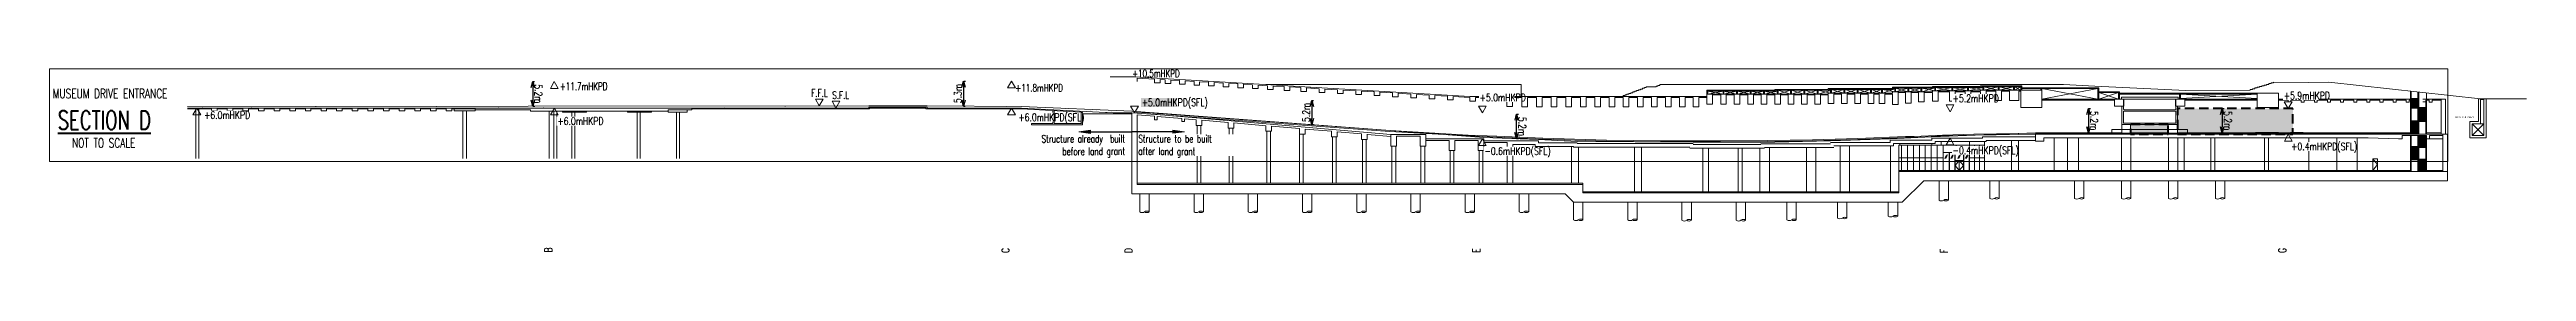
# Model space of a CAD drawing. Header units: millimetres. Extents: x 829698 to 839067, y 817400 to 823544.
# Drawn here: x 832009 to 834647, y 823348 to 823544 of the extents above; entities that cross this region are included whole.
import ezdxf
from ezdxf.enums import TextEntityAlignment as Align

# ---------------------------------------------------------------- set-up
doc = ezdxf.new("R2010")
doc.units = ezdxf.units.MM
doc.linetypes.add('DASHED2', pattern=[0.375, 0.25, -0.125])
for name, color, linetype, lineweight in [('01-feature', 8, 'Continuous', 13), ('01-occup', 7, 'DASHED2', 50), ('01-section mark', 7, 'Continuous', 20), ('01-txt', 7, 'Continuous', 20), ('02-txt', 7, 'Continuous', 25)]:
    doc.layers.add(name, color=color, linetype=linetype, lineweight=lineweight)
doc.layers.add('01-hatch', color=7, linetype='Continuous', lineweight=0, true_color=0xa8def7)
doc.layers.add('viewport', color=2, linetype='Continuous', lineweight=20, plot=False)
doc.styles.add('ROMANS', font='romans.shx', dxfattribs={"width": 0.75})
doc.styles.add('romas0.7', font='romans.shx', dxfattribs={"width": 0.7})
doc.styles.add('SECTION 2104 & 2105$0$3A35X-MAGP-P-B02-0$0$Kowloon_standard', font='arial.ttf', dxfattribs={"width": 0.8, "height": 2.5})
doc.styles.get("Standard").update_dxf_attribs({"font": 'arial.ttf'})
doc.dimstyles.new('ISO-25', dxfattribs={"dimtxt": 2.5, "dimasz": 2.5, "dimexe": 1.25, "dimexo": 0.625, "dimtad": 1, "dimtxsty": 'Standard', "dimcen": 2.5, "dimadec": 0, "dimazin": 0, "dimtfac": 1, "dimtmove": 0, "dimatfit": 3, "dimfxl": 1, "dimarcsym": 0})

msp = doc.modelspace()

# ---------------------------------------------------------------- texts
at = {"layer": '01-feature', "style": 'ROMANS', "width": 0.7}
msp.add_text('MUSEUM DRIVE ENTRANCE', height=10, rotation=0.018576, dxfattribs=at).set_placement((832011.986, 823512.474))
at = {"layer": '01-feature', "insert": (834581.199, 823492.355, 1), "char_height": 2, "width": 26.42088, "attachment_point": 5, "rotation": 359.839573, "style": 'SECTION 2104 & 2105$0$3A35X-MAGP-P-B02-0$0$Kowloon_standard'}
msp.add_mtext('BOX CULVERT', dxfattribs=at)
at = {"layer": '01-txt', "lineweight": 20, "style": 'ROMANS', "width": 0.7}
for s, p in [('+10.5mHKPD', (833161.834, 823538.99)), ('+11.7mHKPD', (832552.326, 823525.321, 1)), ('F.F.L', (832820.002, 823518.19)), ('S.F.L', (832842.444, 823515.763)), ('+11.8mHKPD', (833037.442, 823523.594, 1))]:
    msp.add_text(s, height=8, dxfattribs=at).set_placement(p, align=Align.MIDDLE_LEFT)
at = {"layer": '01-txt', "style": 'ROMANS', "width": 0.75}
for s, p in [('B', (832543.992, 823350.425, 1)), ('C', (833030.855, 823349.919)), ('D', (833161.9, 823349.919, 1)), ('E', (833532.456, 823349.919)), ('G', (834390.812, 823349.919)), ('F', (834030.558, 823349.277))]:
    msp.add_text(s, height=8, rotation=90, dxfattribs=at).set_placement(p, align=Align.CENTER)
at = {"layer": '01-txt', "lineweight": 20, "insert": (833171.971, 823512.129), "char_height": 8, "attachment_point": 1, "style": 'ROMANS', "bg_fill": 1, "box_fill_scale": 1.1, "bg_fill_color": 256, "bg_fill_true_color": 11067127, "bg_fill_transparency": 0}
msp.add_mtext_dynamic_manual_height_columns('+5.0mHKPD(SFL)', width=36.26378, gutter_width=12.5, heights=[0], dxfattribs=at)
at = {"layer": '02-txt', "lineweight": 50, "style": 'ROMANS', "width": 0.7}
msp.add_text('%%USECTION D', height=20, rotation=0.018577, dxfattribs=at).set_placement((832017.501, 823479.141))
at = {"layer": '02-txt', "lineweight": 25, "style": 'ROMANS', "width": 0.7}
msp.add_text('NOT TO SCALE', height=10, rotation=0.018577, dxfattribs=at).set_placement((832032.633, 823459.836))

# ---------------------------------------------------------------- blocks, each defined once
blk = doc.blocks.new('_Open30')
at = {"color": 0, "linetype": 'ByBlock', "lineweight": -2}
for p, q in [((-1, 0.27), (0, 0)), ((0, 0), (-1, -0.27)), ((0, 0), (-1, 0))]:
    blk.add_line(p, q, dxfattribs=at)
blk = doc.blocks.new('*D86')
at = {"layer": '01-txt', "color": 0, "lineweight": -2, "ltscale": 4, "transparency": 16777216}
for p, q in [((832523.4, 823523.9), (832523.4, 823510.5)), ((832523.6, 823530.3), (832525.4, 823530.3)), ((832523.5, 823504.1), (832525.5, 823504.1))]:
    blk.add_line(p, q, dxfattribs=at)
at = {"layer": 'Defpoints', "color": 0, "ltscale": 4, "transparency": 16777216}
for p in [(832523.1, 823530.3, 1), (832523.1, 823504.1), (832523.5, 823504.1)]:
    blk.add_point(p, dxfattribs=at)
at = {"layer": '01-txt', "color": 0, "lineweight": -2, "ltscale": 4, "transparency": 16777216, "xscale": 6.4, "yscale": 6.4, "zscale": 6.4}
for p, rotation in [((832523.4, 823530.3), 90.07894369158399), ((832523.5, 823504.1), 270.078943691584)]:
    blk.add_blockref('_Open30', p, dxfattribs=dict(at, rotation=rotation))
at = {"layer": '01-txt', "color": 0, "ltscale": 4, "transparency": 16777216, "insert": (832529.4, 823517.2), "char_height": 8, "attachment_point": 5, "rotation": 270.0789, "style": 'ROMANS'}
blk.add_mtext('5.2m', dxfattribs=at)
blk = doc.blocks.new('*D87')
at = {"layer": '01-txt', "color": 0, "lineweight": -2, "ltscale": 4, "transparency": 16777216}
for p, q in [((832982.3, 823524.4), (832982.1, 823510.6)), ((832982.5, 823530.8), (832984.3, 823530.8)), ((832982.1, 823504.2), (832984.1, 823504.2))]:
    blk.add_line(p, q, dxfattribs=at)
at = {"layer": 'Defpoints', "color": 0, "ltscale": 4, "transparency": 16777216}
for p in [(832982, 823530.8, 1), (832981.8, 823504.2), (832982.1, 823504.2)]:
    blk.add_point(p, dxfattribs=at)
at = {"layer": '01-txt', "color": 0, "lineweight": -2, "ltscale": 4, "transparency": 16777216, "xscale": 6.4, "yscale": 6.4, "zscale": 6.4}
for p, rotation in [((832982.1, 823504.2), 269.4297256440418), ((832982.3, 823530.8), 89.42972564404175)]:
    blk.add_blockref('_Open30', p, dxfattribs=dict(at, rotation=rotation))
at = {"layer": '01-txt', "color": 0, "ltscale": 4, "transparency": 16777216, "insert": (832976.2, 823517.6), "char_height": 8, "attachment_point": 5, "rotation": 89.4297, "style": 'ROMANS'}
blk.add_mtext('5.3m', dxfattribs=at)
blk = doc.blocks.new('*D88')
at = {"layer": '01-txt', "color": 0, "lineweight": -2, "ltscale": 4, "transparency": 16777216}
for p, q in [((833353.1, 823510.3), (833355.1, 823510.3)), ((833353.1, 823503.9), (833353.1, 823490.8)), ((833353.1, 823484.4), (833355.1, 823484.4))]:
    blk.add_line(p, q, dxfattribs=at)
at = {"layer": 'Defpoints', "color": 0, "ltscale": 4, "transparency": 16777216}
for p in [(833353, 823510.3), (833353.1, 823484.4), (833353.1, 823484.4)]:
    blk.add_point(p, dxfattribs=at)
at = {"layer": '01-txt', "color": 0, "lineweight": -2, "ltscale": 4, "transparency": 16777216, "xscale": 6.4, "yscale": 6.4, "zscale": 6.4}
for p, rotation in [((833353.1, 823510.3), 89.95412418910693), ((833353.1, 823484.4), 269.9541241891069)]:
    blk.add_blockref('_Open30', p, dxfattribs=dict(at, rotation=rotation))
at = {"layer": '01-txt', "color": 0, "ltscale": 4, "transparency": 16777216, "insert": (833347.1, 823497.4), "char_height": 8, "attachment_point": 5, "rotation": 89.9541, "style": 'ROMANS'}
blk.add_mtext('5.2m', dxfattribs=at)
blk = doc.blocks.new('*D89')
at = {"layer": '01-txt', "color": 0, "lineweight": -2, "ltscale": 4, "transparency": 16777216}
for p, q in [((833571.3, 823495.4), (833573.3, 823495.4)), ((833571.3, 823475.8), (833571.3, 823489)), ((833571.3, 823469.4), (833573.3, 823469.4))]:
    blk.add_line(p, q, dxfattribs=at)
at = {"layer": 'Defpoints', "color": 0, "ltscale": 4, "transparency": 16777216}
for p in [(833571.1, 823495.4), (833571.3, 823495.4), (833571, 823469.4)]:
    blk.add_point(p, dxfattribs=at)
at = {"layer": '01-txt', "color": 0, "lineweight": -2, "ltscale": 4, "transparency": 16777216, "xscale": 6.4, "yscale": 6.4, "zscale": 6.4}
for p, rotation in [((833571.3, 823495.4), 90.09289965807861), ((833571.3, 823469.4), 270.0928996580786)]:
    blk.add_blockref('_Open30', p, dxfattribs=dict(at, rotation=rotation))
at = {"layer": '01-txt', "color": 0, "ltscale": 4, "transparency": 16777216, "insert": (833577.3, 823482.4), "char_height": 8, "attachment_point": 5, "rotation": 270.0929, "style": 'ROMANS'}
blk.add_mtext('5.2m', dxfattribs=at)
blk = doc.blocks.new('*D90')
at = {"layer": '01-txt', "color": 0, "lineweight": -2, "ltscale": 4, "transparency": 16777216}
for p, q in [((834180.4, 823501.6), (834182.4, 823501.6)), ((834180.4, 823495.2), (834180.4, 823482)), ((834180.6, 823475.6), (834182.4, 823475.6))]:
    blk.add_line(p, q, dxfattribs=at)
at = {"layer": 'Defpoints', "color": 0, "ltscale": 4, "transparency": 16777216}
for p in [(834180.1, 823501.6), (834180.1, 823475.6, 0.9), (834180.4, 823475.6)]:
    blk.add_point(p, dxfattribs=at)
at = {"layer": '01-txt', "color": 0, "lineweight": -2, "ltscale": 4, "transparency": 16777216, "xscale": 6.4, "yscale": 6.4, "zscale": 6.4}
for p, rotation in [((834180.4, 823501.6), 90.00443355316807), ((834180.4, 823475.6), 270.0044335531681)]:
    blk.add_blockref('_Open30', p, dxfattribs=dict(at, rotation=rotation))
at = {"layer": '01-txt', "color": 0, "ltscale": 4, "transparency": 16777216, "insert": (834186.4, 823488.6), "char_height": 8, "attachment_point": 5, "rotation": 270.0044, "style": 'ROMANS'}
blk.add_mtext('5.2m', dxfattribs=at)
blk = doc.blocks.new('*D91')
at = {"layer": '01-txt', "color": 0, "lineweight": -2, "ltscale": 4, "transparency": 16777216}
for p, q in [((834322.9, 823501.6), (834324.9, 823501.6)), ((834322.9, 823495.2), (834322.9, 823482)), ((834322.9, 823475.6), (834324.9, 823475.6))]:
    blk.add_line(p, q, dxfattribs=at)
at = {"layer": 'Defpoints', "color": 0, "ltscale": 4, "transparency": 16777216}
for p in [(834322.5, 823501.6), (834322.5, 823475.6, 0.5), (834322.9, 823475.6)]:
    blk.add_point(p, dxfattribs=at)
at = {"layer": '01-txt', "color": 0, "lineweight": -2, "ltscale": 4, "transparency": 16777216, "xscale": 6.4, "yscale": 6.4, "zscale": 6.4}
for p, rotation in [((834322.9, 823501.6), 90.0027542604437), ((834322.9, 823475.6), 270.0027542604437)]:
    blk.add_blockref('_Open30', p, dxfattribs=dict(at, rotation=rotation))
at = {"layer": '01-txt', "color": 0, "ltscale": 4, "transparency": 16777216, "insert": (834328.9, 823488.6), "char_height": 8, "attachment_point": 5, "rotation": 270.0028, "style": 'ROMANS'}
blk.add_mtext('5.2m', dxfattribs=at)

# ---------------------------------------------------------------- dimensions: what is measured, and where the dimension line sits
at = {"layer": '01-txt', "ltscale": 4}
for base, p1, p2, angle, text, picture, middle in [((832523.457, 823504.087), (832523.077, 823530.33, 1), (832523.113, 823504.087), 270.078944, '5.2m', '*D86', (832529.439, 823517.217)), ((832982.071, 823504.195), (832982.04, 823530.83, 1), (832981.775, 823504.198), 269.429726, '5.3m', '*D87', (832976.203, 823517.571)), ((833353.053, 823484.37), (833353.037, 823510.32), (833353.053, 823484.37), 269.954124, '5.2m', '*D88', (833347.063, 823497.35)), ((833571.294, 823495.411), (833571.046, 823469.393), (833571.098, 823495.411), 270.0929, '5.2m', '*D89', (833577.315, 823482.412)), ((834180.429, 823475.58), (834180.111, 823501.58), (834180.113, 823475.58, 0.87), 270.004434, '5.2m', '*D90', (834186.428, 823488.581)), ((834322.877, 823475.58), (834322.458, 823501.58), (834322.46, 823475.58, 0.541), 270.002754, '5.2m', '*D91', (834328.876, 823488.581))]:
    dim = msp.add_linear_dim(base=base, p1=p1, p2=p2, angle=angle, text=text, dimstyle='ISO-25', override={"dimtxt": 8, "dimasz": 6.4, "dimexe": 2, "dimexo": 2, "dimgap": 2, "dimtxsty": 'ROMANS', "dimblk1": 'Open30', "dimblk2": 'Open30', "dimsah": 1, "dimdle": 1, "dimfxl": 2, "dimfxlon": 1, "dimarcsym": 2}, dxfattribs=at)
    dim.commit()
    dim.dimension.update_dxf_attribs({"geometry": picture, "text_midpoint": middle})

# ---------------------------------------------------------------- hatches: boundary and pattern name
at = {"layer": '01-hatch'}
h = msp.add_hatch(color=256, dxfattribs=at)
h.dxf.hatch_style = 1
h.paths.add_polyline_path([(834265.361, 823484.58), (834225.158, 823484.58), (834225.158, 823474.08), (834265.361, 823474.08)])
h = msp.add_hatch(color=256, dxfattribs=at)
h.dxf.hatch_style = 1
h.paths.add_polyline_path([(834398.108, 823501.58), (834275.158, 823501.58), (834275.158, 823484.58), (834275.158, 823474.08), (834285.768, 823474.08), (834398.108, 823474.098)])
at = {"layer": '01-section mark'}
h = msp.add_hatch(color=256, dxfattribs=at)
h.dxf.hatch_style = 2
h.paths.add_polyline_path([(833217.634, 823476.776), (833205.196, 823475.198), (833205.214, 823478.488)])

# ---------------------------------------------------------------- linework, layer by layer
at = {"layer": '01-feature'}
for p, q in [((833164.103, 823535.33, 1), (833138.311, 823535.33, 1)), ((833521.481, 823514.33, 1), (833164.103, 823535.33, 1)), ((833167.282, 823530.33, 1), (833167.282, 823534.142, 1)), ((833304.502, 823527.08, 1), (833576.049, 823527.08, 1)), ((833521.481, 823509.332, 1), (833521.481, 823513.332, 1)), ((833527.481, 823513.33, 1), (833527.481, 823509.332, 1)), ((833576.049, 823527.08, 0.998), (833576.049, 823514.58, 0.998)), ((833684.73, 823514.58, 1), (833576.049, 823514.58, 1)), ((833684.73, 823515.362, 1), (833684.73, 823514.58, 1)), ((833686.794, 823515.362, 1), (833684.73, 823515.362, 1)), ((833686.794, 823516.143, 1), (833686.794, 823515.362, 1)), ((833688.856, 823516.143, 1), (833686.794, 823516.143, 1)), ((833688.856, 823516.924, 1), (833688.856, 823516.143, 1)), ((833690.916, 823516.924, 1), (833688.856, 823516.924, 1)), ((833690.916, 823517.705, 1), (833690.916, 823516.924, 1)), ((833692.974, 823517.705, 1), (833690.916, 823517.705, 1)), ((833692.974, 823518.487, 1), (833692.974, 823517.705, 1)), ((833695.031, 823518.487, 1), (833692.974, 823518.487, 1)), ((833695.031, 823519.268, 1), (833695.031, 823518.487, 1)), ((833697.085, 823519.268, 1), (833695.031, 823519.268, 1)), ((833697.085, 823520.049, 1), (833697.085, 823519.268, 1)), ((833699.138, 823520.049, 1), (833697.085, 823520.049, 1)), ((833699.138, 823520.83, 1), (833699.138, 823520.049, 1)), ((833701.189, 823520.83, 1), (833699.138, 823520.83, 1)), ((833701.189, 823521.612, 1), (833701.189, 823520.83, 1)), ((833703.238, 823521.612, 1), (833701.189, 823521.612, 1)), ((833703.238, 823522.393, 1), (833703.238, 823521.612, 1)), ((833705.285, 823522.393, 1), (833703.238, 823522.393, 1)), ((833705.285, 823523.174, 1), (833705.285, 823522.393, 1)), ((833707.33, 823523.174, 1), (833705.285, 823523.174, 1)), ((833707.33, 823523.955, 1), (833707.33, 823523.174, 1)), ((833709.374, 823523.955, 1), (833707.33, 823523.955, 1)), ((833709.374, 823524.737, 1), (833709.374, 823523.955, 1)), ((833719.803, 823524.737, 1), (833709.374, 823524.737, 1)), ((833719.803, 823525.518, 1), (833719.803, 823524.737, 1)), ((833721.836, 823525.518, 1), (833719.803, 823525.518, 1)), ((833721.836, 823526.299, 1), (833721.836, 823525.518, 1)), ((833723.867, 823526.299, 1), (833721.836, 823526.299, 1)), ((833723.867, 823527.08, 1), (834153.725, 823527.08, 1)), ((833723.867, 823527.08, 1), (833723.867, 823526.299, 1)), ((833774.066, 823521.08, 1), (833846.208, 823521.08, 1)), ((833774.066, 823517.08, 1), (833774.066, 823521.08, 1)), ((833774.066, 823520.08, 1), (833847.208, 823520.08, 1)), ((833775.066, 823517.08, 1), (833775.066, 823520.08, 1)), ((833775.066, 823520.08, 1), (833791.132, 823517.08, 1)), ((833791.132, 823520.08, 1), (833775.066, 823517.08, 1)), ((833791.132, 823517.08, 1), (833791.132, 823520.08, 1)), ((833792.132, 823517.08, 1), (833792.132, 823520.08, 1)), ((833792.132, 823520.08, 1), (833805.624, 823517.08, 1)), ((833805.624, 823520.08, 1), (833792.132, 823517.08, 1)), ((833805.624, 823517.08, 1), (833805.624, 823520.08, 1)), ((833806.624, 823517.08, 1), (833806.624, 823520.08, 1)), ((833806.624, 823520.08, 1), (833820.062, 823517.08, 1)), ((833820.062, 823520.08, 1), (833806.624, 823517.08, 1)), ((833820.062, 823517.08, 1), (833820.062, 823520.08, 1)), ((833821.062, 823517.08, 1), (833821.062, 823520.08, 1)), ((833821.062, 823520.08, 1), (833834.407, 823517.08, 1)), ((833834.407, 823520.071, 1), (833821.062, 823517.08, 1)), ((833834.407, 823517.071, 1), (833834.407, 823520.071, 1)), ((833848.708, 823520.239, 1), (833835.407, 823517.08, 1)), ((833835.407, 823517.071, 1), (833835.407, 823520.071, 1)), ((833835.407, 823520.071, 1), (833848.708, 823517.08, 1)), ((833846.208, 823522.08, 1), (833903.076, 823522.08, 1)), ((833846.208, 823521.08, 1), (833846.208, 823522.08, 1)), ((833847.208, 823521.08, 1), (833904.076, 823521.08, 1)), ((833847.208, 823520.08, 1), (833847.208, 823521.08, 1)), ((833848.708, 823517.08, 1), (833848.708, 823521.08, 1)), ((833849.708, 823517.08, 1), (833849.708, 823521.08, 1)), ((833849.708, 823521.08, 1), (833862.97, 823517.08, 1)), ((833862.97, 823521.08, 1), (833849.708, 823517.08, 1)), ((833862.97, 823517.08, 1), (833862.97, 823521.08, 1)), ((833863.97, 823517.08, 1), (833863.97, 823521.08, 1)), ((833863.97, 823521.08, 1), (833877.172, 823517.08, 1)), ((833877.172, 823521.08, 1), (833863.97, 823517.08, 1)), ((833877.172, 823517.08, 1), (833877.172, 823521.08, 1)), ((833878.172, 823517.08, 1), (833878.172, 823521.08, 1)), ((833878.172, 823521.08, 1), (833891.374, 823517.08, 1)), ((833891.374, 823521.08, 1), (833878.172, 823517.08, 1)), ((833891.374, 823517.08, 1), (833891.374, 823521.08, 1)), ((833892.374, 823517.08, 1), (833892.374, 823521.08, 1)), ((833892.374, 823521.08, 1), (833905.576, 823518.08, 1)), ((833892.374, 823517.08, 1), (833905.576, 823520.973, 1)), ((833903.076, 823523.08, 1), (833971.506, 823523.08, 1)), ((833903.076, 823522.08, 1), (833903.076, 823523.08, 1)), ((833904.076, 823522.08, 1), (833972.506, 823522.08, 1)), ((833904.076, 823521.08, 1), (833904.076, 823522.08, 1)), ((833905.576, 823518.08, 1), (833905.576, 823522.08, 1)), ((833906.576, 823518.08, 1), (833906.576, 823522.08, 1)), ((833906.576, 823518.08, 1), (833919.778, 823522.08, 1)), ((833906.576, 823522.08, 1), (833919.778, 823518.08, 1)), ((833919.778, 823518.08, 1), (833919.778, 823522.08, 1)), ((833920.778, 823518.08, 1), (833920.778, 823522.08, 1)), ((833920.778, 823518.08, 1), (833933.98, 823522.08, 1)), ((833920.778, 823522.08, 1), (833933.98, 823518.08, 1)), ((833933.98, 823518.08, 1), (833933.98, 823522.08, 1)), ((833934.98, 823518.08, 1), (833934.98, 823522.08, 1)), ((833934.98, 823518.08, 1), (833948.182, 823522.08, 1)), ((833934.98, 823522.08, 1), (833948.182, 823518.08, 1)), ((833948.182, 823518.08, 1), (833948.182, 823522.08, 1)), ((833949.182, 823518.08, 1), (833949.182, 823522.08, 1)), ((833949.182, 823518.08, 1), (833959.992, 823522.08, 1)), ((833949.182, 823522.08, 1), (833959.992, 823518.08, 1)), ((833959.992, 823518.08, 1), (833959.992, 823522.08, 1)), ((833960.992, 823518.08, 1), (833974.006, 823522.451, 1)), ((833960.992, 823518.08, 1), (833960.992, 823522.08, 1)), ((833960.992, 823522.08, 1), (833974.006, 823519.58, 1)), ((833963.492, 823517.08, 1), (833971.506, 823517.08, 1)), ((833971.506, 823524.33, 1), (834014.117, 823524.33, 1)), ((833971.506, 823523.08, 1), (833971.506, 823524.33, 1)), ((833972.506, 823523.33, 1), (834015.117, 823523.33, 1)), ((833972.506, 823522.08, 1), (833972.506, 823523.33, 1)), ((833974.006, 823519.58, 1), (833974.006, 823523.33, 1)), ((833975.006, 823519.58, 1), (833975.006, 823523.33, 1)), ((833975.006, 823519.58, 1), (833987.976, 823523.33, 1)), ((833975.006, 823523.33, 1), (833987.976, 823519.58, 1)), ((833987.976, 823519.58, 1), (833987.976, 823523.33, 1)), ((833988.976, 823519.58, 1), (833988.976, 823523.33, 1)), ((833988.976, 823519.58, 1), (834001.952, 823523.33, 1)), ((833988.976, 823523.33, 1), (834001.952, 823519.58, 1)), ((834001.952, 823519.58, 1), (834001.952, 823523.33, 1)), ((834002.952, 823519.58, 1), (834016.617, 823523.575, 1)), ((834002.952, 823519.58, 1), (834002.952, 823523.33, 1)), ((834002.952, 823523.33, 1), (834016.617, 823520.33, 1)), ((834014.117, 823525.08, 1), (834065.316, 823525.08, 1)), ((834014.117, 823524.33, 1), (834014.117, 823525.08, 1)), ((834015.117, 823524.08, 1), (834066.316, 823524.08, 1)), ((834015.117, 823523.33, 1), (834015.117, 823524.08, 1)), ((834016.617, 823520.33, 1), (834016.617, 823524.08, 1)), ((834017.617, 823520.33, 1), (834017.617, 823524.08, 1)), ((834017.617, 823520.33, 1), (834035.017, 823524.08, 1)), ((834017.617, 823524.08, 1), (834035.017, 823520.33, 1)), ((834035.017, 823520.33, 1), (834035.017, 823524.08, 1)), ((834036.017, 823520.33, 1), (834036.017, 823524.08, 1)), ((834036.017, 823520.33, 1), (834051.417, 823524.08, 1)), ((834036.017, 823524.08, 1), (834051.417, 823520.33, 1)), ((834051.417, 823520.33, 1), (834051.417, 823524.08, 1)), ((834052.417, 823520.33, 1), (834067.816, 823524.167, 1)), ((834052.417, 823520.33, 1), (834052.417, 823524.08, 1)), ((834052.417, 823524.08, 1), (834067.816, 823521.08, 1)), ((834065.316, 823525.83, 1), (834109.294, 823525.83, 1)), ((834065.316, 823525.08, 1), (834065.316, 823525.83, 1)), ((834066.316, 823524.83, 1), (834109.294, 823524.83, 1)), ((834066.316, 823524.08, 1), (834066.316, 823524.83, 1)), ((834067.816, 823521.08, 1), (834067.816, 823524.83, 1)), ((834068.816, 823521.08, 1), (834068.816, 823524.83, 1)), ((834068.816, 823524.83, 1), (834084.216, 823521.08, 1)), ((834084.216, 823524.83, 1), (834068.816, 823521.08, 1)), ((834084.216, 823521.08, 1), (834084.216, 823524.83, 1)), ((834085.216, 823521.08, 1), (834085.216, 823524.83, 1)), ((834085.216, 823524.83, 1), (834100.616, 823521.08, 1)), ((834100.616, 823524.83, 1), (834085.216, 823521.08, 1)), ((834100.616, 823521.08, 1), (834100.616, 823524.83, 1)), ((834101.616, 823521.08, 1), (834101.616, 823524.83, 1)), ((834101.616, 823521.08, 1), (834108.294, 823524.83, 1)), ((834101.616, 823524.83, 1), (834108.294, 823521.08, 1)), ((834108.294, 823521.08, 1), (834108.294, 823524.83, 1)), ((834109.294, 823521.08, 1), (834109.294, 823525.83, 1)), ((834109.294, 823523.83, 1), (834191.495, 823523.83, 1)), ((834109.294, 823522.83, 1), (834191.495, 823522.83, 1)), ((834129.794, 823521.08, 1), (834129.794, 823522.83, 1)), ((834130.794, 823517.83, 1), (834130.794, 823522.83, 1)), ((834130.794, 823511.58, 1), (834190.495, 823522.83, 1)), ((834130.794, 823522.83, 1), (834190.495, 823511.58, 1)), ((834187.026, 823525.33, 1), (834153.725, 823527.08, 1)), ((834187.026, 823525.33, 1), (834284.049, 823520.98, 1)), ((834190.495, 823522.83, 1), (834190.495, 823511.58, 1)), ((834191.495, 823523.83, 1), (834191.495, 823511.58, 1)), ((834213.506, 823519.58, 1), (834191.495, 823519.58, 1)), ((834191.495, 823518.58, 1), (834212.506, 823511.58, 1)), ((834212.506, 823518.58, 1), (834191.495, 823511.58, 1)), ((834212.506, 823518.58, 1), (834191.495, 823518.58, 1)), ((834212.506, 823511.58, 1), (834212.506, 823519.58, 1)), ((834213.506, 823511.58, 1), (834213.506, 823519.58, 1)), ((834213.506, 823517.83, 1), (834360.219, 823517.83, 1)), ((834213.506, 823516.83, 1), (834360.219, 823516.83, 1)), ((834275.897, 823513.58, 1), (834215.468, 823513.58, 1)), ((834215.468, 823511.639, 1), (834215.468, 823513.58, 1)), ((834275.897, 823513.58, 1), (834275.897, 823511.58, 1)), ((834277.428, 823511.58, 1), (834277.506, 823516.83, 1)), ((834278.506, 823511.58, 1), (834278.506, 823516.83, 1)), ((834360.219, 823516.83, 1), (834278.506, 823512.33, 1)), ((834278.506, 823516.83, 1), (834360.219, 823512.33, 1)), ((834352.488, 823521.23, 1), (834284.049, 823520.98, 1)), ((834352.488, 823522.003, 1), (834354.982, 823522.003, 1)), ((834352.488, 823522.003, 1), (834352.488, 823521.23, 1)), ((834354.982, 823522.776, 1), (834357.482, 823522.776, 1)), ((834354.982, 823522.776, 1), (834354.982, 823522.003, 1)), ((834357.482, 823523.549, 1), (834359.983, 823523.549, 1)), ((834357.482, 823523.549, 1), (834357.482, 823522.776, 1)), ((834359.983, 823524.321, 1), (834359.983, 823523.549, 1)), ((834359.983, 823524.321, 1), (834362.483, 823524.321, 1)), ((834362.483, 823525.094, 1), (834362.483, 823524.321, 1)), ((834362.483, 823525.094, 1), (834364.983, 823525.094, 1)), ((834364.983, 823525.867, 1), (834364.983, 823525.094, 1)), ((834364.983, 823525.867, 1), (834367.483, 823525.867, 1)), ((834367.483, 823526.639, 1), (834367.483, 823525.867, 1)), ((834367.483, 823526.639, 1), (834369.983, 823526.639, 1)), ((834369.983, 823527.412, 1), (834369.983, 823526.639, 1)), ((834369.983, 823527.412, 1), (834372.483, 823527.412, 1)), ((834372.483, 823528.185, 1), (834372.483, 823527.412, 1)), ((834372.483, 823528.185, 1), (834374.983, 823528.185, 1)), ((834374.983, 823528.185, 1), (834374.983, 823528.958, 1)), ((834374.983, 823528.958, 1), (834377.539, 823528.958, 1)), ((834377.539, 823528.958, 1), (834377.539, 823529.73, 1)), ((834414.301, 823529.33, 1), (834377.539, 823529.73, 1)), ((834392.997, 823508.58, 1), (834392.997, 823510.58, 1)), ((834395.997, 823508.58, 1), (834395.997, 823510.58, 1)), ((834406.872, 823510.58, 1), (834395.997, 823510.58, 1)), ((834406.872, 823508.33, 1), (834406.872, 823510.58, 1)), ((834410.122, 823508.33, 1), (834410.122, 823510.58, 1)), ((834420.997, 823510.58, 1), (834410.122, 823510.58, 1)), ((834436.391, 823529.83, 1), (834414.301, 823529.33, 1)), ((834420.997, 823508.33, 1), (834420.997, 823510.58, 1)), ((834423.997, 823508.33, 1), (834423.997, 823510.58, 1)), ((834434.872, 823510.58, 1), (834423.997, 823510.58, 1)), ((834434.872, 823508.33, 1), (834434.872, 823510.58, 1)), ((834597.842, 823511.78, 1), (834436.391, 823529.83, 1)), ((834438.122, 823508.33, 1), (834438.122, 823510.58, 1)), ((834448.872, 823510.58, 1), (834438.122, 823510.58, 1)), ((834448.872, 823508.33, 1), (834448.872, 823510.58, 1)), ((834452.122, 823508.33, 1), (834452.122, 823510.58, 1)), ((834462.872, 823510.58, 1), (834452.122, 823510.58, 1)), ((834462.872, 823508.33, 1), (834462.872, 823510.58, 1)), ((834466.122, 823508.33, 1), (834466.122, 823510.58, 1)), ((834476.872, 823510.58, 1), (834466.122, 823510.58, 1)), ((834476.872, 823508.33, 1), (834476.872, 823510.58, 1)), ((834480.122, 823508.33, 1), (834480.122, 823510.58, 1)), ((834490.872, 823510.58, 1), (834480.122, 823510.58, 1)), ((834490.872, 823508.33, 1), (834490.872, 823510.58, 1)), ((834494.122, 823508.33, 1), (834494.122, 823510.58, 1)), ((834504.872, 823510.58, 1), (834494.122, 823510.58, 1)), ((834504.872, 823508.33, 1), (834504.872, 823510.58, 1)), ((834508.122, 823508.33, 1), (834508.122, 823510.58, 1)), ((834518.92, 823510.58, 1), (834508.122, 823510.58, 1)), ((834518.92, 823508.33, 1), (834518.92, 823510.58, 1)), ((834522.119, 823508.33, 1), (834522.119, 823510.58, 1)), ((834523.31, 823510.58, 1), (834522.119, 823510.58, 1)), ((834523.353, 823520.108, 1), (834523.353, 823474.08, 1)), ((834524.194, 823512.23, 1), (834531.277, 823512.23, 1)), ((834524.194, 823511.355, 1), (834531.277, 823511.355, 1)), ((834524.194, 823510.48, 1), (834531.277, 823510.48, 1)), ((834524.253, 823520.008, 1), (834524.253, 823474.08, 1)), ((834531.277, 823502.605, 1), (834531.277, 823519.222, 1)), ((834532.277, 823502.605, 1), (834532.277, 823519.11, 1)), ((834560.567, 823511.58, 1), (834536.34, 823511.58, 1)), ((834539.628, 823510.58, 1), (834539.628, 823474.08, 1)), ((834539.628, 823508.574, 1), (834539.628, 823510.58, 1)), ((834543.379, 823510.58, 1), (834539.628, 823510.58, 1)), ((834540.485, 823518.193, 1), (834540.485, 823511.58, 1)), ((834540.528, 823510.58, 1), (834540.528, 823474.08, 1)), ((834556.084, 823510.58, 1), (834546.626, 823510.58, 1)), ((834556.078, 823511.58, 1), (834556.172, 823474.08, 1)), ((834560.567, 823511.58, 1), (834560.622, 823474.08, 1)), ((834595.842, 823511.78, 1), (834595.842, 823487.7, 1)), ((834597.842, 823511.78, 1), (834595.842, 823511.78, 1)), ((834597.842, 823511.78, 1), (834597.842, 823485.2, 1)), ((834601.592, 823511.78, 1), (834601.592, 823472.7, 1)), ((834601.592, 823511.78, 1), (834646.883, 823511.78, 1)), ((834604.092, 823511.78, 1), (834604.092, 823470.2, 1)), ((832881.274, 823504.58), (832155.502, 823503.58)), ((832164.593, 823501.23, 1), (832164.593, 823448.257, 1)), ((832167.593, 823448.257, 1), (832167.593, 823501.23, 1)), ((832439.593, 823499.08, 1), (832439.593, 823501.23, 1)), ((832439.593, 823499.08, 1), (832462.093, 823499.08, 1)), ((832448.843, 823499.08, 1), (832448.843, 823448.257, 1)), ((832452.843, 823448.257, 1), (832452.843, 823499.08, 1)), ((832462.093, 823499.08, 1), (832462.093, 823500.08, 1)), ((832540.73, 823498.58, 1), (832540.73, 823448.257, 1)), ((832545.723, 823498.58, 1), (832545.723, 823448.257, 1)), ((832549.051, 823498.58, 1), (832549.051, 823448.257, 1)), ((832554.945, 823497.58, 1), (832554.945, 823498.58, 1)), ((832570.337, 823497.58, 1), (832554.945, 823497.58, 1)), ((832565.172, 823497.58, 1), (832565.172, 823448.257, 1)), ((832568.292, 823497.58, 1), (832568.292, 823448.257, 1)), ((832580.599, 823497.58, 1), (832570.337, 823497.58, 1)), ((832580.599, 823497.58, 1), (832580.599, 823498.58, 1)), ((832624.282, 823497.58, 1), (832624.282, 823498.58, 1)), ((832639.675, 823497.58, 1), (832624.282, 823497.58, 1)), ((832634.509, 823497.58, 1), (832634.509, 823448.257, 1)), ((832637.63, 823448.257, 1), (832637.63, 823497.58, 1)), ((832649.937, 823497.58, 1), (832639.675, 823497.58, 1)), ((832649.937, 823497.58, 1), (832649.937, 823498.58, 1)), ((832667.595, 823500.08, 1), (832687.974, 823500.08, 1)), ((832667.595, 823500.08, 1), (832667.595, 823497.58, 1)), ((832667.595, 823497.58, 1), (832687.974, 823497.58, 1)), ((832678.715, 823497.58, 1), (832676.459, 823497.58, 1)), ((832676.459, 823497.58, 1), (832676.459, 823448.257, 1)), ((832679.579, 823448.257, 1), (832679.579, 823497.58, 1)), ((832687.974, 823500.08, 1), (832687.974, 823497.58, 1)), ((832943.373, 823504.58), (832881.274, 823504.58)), ((832943.373, 823504.58), (833043.84, 823503.58)), ((833161.282, 823498.654), (833043.84, 823503.58)), ((833141.57, 823495.993), (833161.282, 823495.993, 1)), ((833161.282, 823498.654), (833474.421, 823475.33)), ((833167.282, 823494.91, 1), (833185.481, 823493.356, 1)), ((833184.071, 823495.483, 1), (833437.481, 823473.831, 1)), ((833185.481, 823489.363, 1), (833185.481, 823493.356, 1)), ((833188.481, 823489.363, 1), (833185.481, 823489.363, 1)), ((833188.481, 823493.099, 1), (833214.611, 823490.867, 1)), ((833188.481, 823489.363, 1), (833188.481, 823493.099, 1)), ((833214.611, 823487.874, 1), (833214.611, 823490.867, 1)), ((833214.611, 823487.874, 1), (833217.611, 823487.874, 1)), ((833217.611, 823490.61, 1), (833217.611, 823487.874, 1)), ((833217.611, 823490.61, 1), (833229.881, 823489.562, 1)), ((833229.881, 823483.569, 1), (833229.881, 823489.562, 1)), ((833235.881, 823489.049, 1), (833235.881, 823483.569, 1)), ((833235.881, 823489.049, 1), (833264.091, 823486.639, 1)), ((833264.091, 823480.646, 1), (833264.091, 823486.639, 1)), ((833270.091, 823486.126, 1), (833270.091, 823480.646, 1)), ((833270.091, 823486.126, 1), (833304.166, 823483.215, 1)), ((833527.481, 823509.332, 1), (833521.481, 823509.332, 1)), ((834215.863, 823504.08), (834215.863, 823474.08)), ((834215.863, 823479.08, 1), (834215.863, 823484.58, 1)), ((834225.158, 823479.08, 1), (834225.158, 823484.58, 1)), ((834225.158, 823484.58), (834225.158, 823474.08)), ((834265.361, 823479.08, 1), (834265.361, 823484.58, 1)), ((834265.361, 823484.58), (834265.361, 823474.08)), ((834275.158, 823504.08), (834275.158, 823474.08)), ((834275.158, 823479.08, 1), (834275.158, 823484.58, 1)), ((834410.122, 823508.33, 1), (834406.872, 823508.33, 1)), ((834423.997, 823508.33, 1), (834420.997, 823508.33, 1)), ((834438.122, 823508.33, 1), (834434.872, 823508.33, 1)), ((834452.122, 823508.33, 1), (834448.872, 823508.33, 1)), ((834466.122, 823508.33, 1), (834462.872, 823508.33, 1)), ((834480.122, 823508.33, 1), (834476.872, 823508.33, 1)), ((834494.122, 823508.33, 1), (834490.872, 823508.33, 1)), ((834508.122, 823508.33, 1), (834504.872, 823508.33, 1)), ((834522.119, 823508.33, 1), (834518.92, 823508.33, 1)), ((834524.164, 823487.73, 1), (834531.273, 823487.73, 1)), ((834524.164, 823485.105, 1), (834531.273, 823485.105, 1)), ((834524.194, 823509.605, 1), (834531.277, 823509.605, 1)), ((834524.194, 823508.73, 1), (834531.277, 823508.73, 1)), ((834524.194, 823507.855, 1), (834531.277, 823507.855, 1)), ((834524.194, 823506.98, 1), (834531.277, 823506.98, 1)), ((834524.194, 823506.105, 1), (834531.277, 823506.105, 1)), ((834524.194, 823505.23, 1), (834531.277, 823505.23, 1)), ((834524.194, 823504.355, 1), (834531.277, 823504.355, 1)), ((834524.194, 823503.48, 1), (834531.277, 823503.48, 1)), ((834524.205, 823485.98, 1), (834531.273, 823485.98, 1)), ((834524.252, 823486.855, 1), (834531.273, 823486.855, 1)), ((834524.252, 823484.23, 1), (834531.273, 823484.23, 1)), ((834531.277, 823488.605, 1), (834531.277, 823501.855, 1)), ((834531.277, 823474.08, 1), (834531.277, 823487.855, 1)), ((834532.277, 823488.605, 1), (834532.277, 823501.855, 1)), ((834532.277, 823501.73, 1), (834539.58, 823501.73, 1)), ((834532.277, 823500.855, 1), (834539.58, 823500.855, 1)), ((834532.277, 823499.98, 1), (834539.58, 823499.98, 1)), ((834532.277, 823499.105, 1), (834539.58, 823499.105, 1)), ((834532.277, 823498.23, 1), (834539.58, 823498.23, 1)), ((834532.277, 823497.355, 1), (834539.58, 823497.355, 1)), ((834532.277, 823496.48, 1), (834539.585, 823496.48, 1)), ((834532.277, 823495.605, 1), (834539.585, 823495.605, 1)), ((834532.277, 823494.73, 1), (834539.585, 823494.73, 1)), ((834532.277, 823493.855, 1), (834539.585, 823493.855, 1)), ((834532.277, 823492.98, 1), (834539.585, 823492.98, 1)), ((834532.277, 823492.105, 1), (834539.585, 823492.105, 1)), ((834532.277, 823491.23, 1), (834539.585, 823491.23, 1)), ((834532.277, 823490.355, 1), (834539.585, 823490.355, 1)), ((834532.277, 823489.48, 1), (834539.585, 823489.48, 1)), ((834532.277, 823474.08, 1), (834532.277, 823487.855, 1)), ((834539.628, 823508.574, 1), (834536.34, 823508.574, 1)), ((834586.593, 823487.7, 1), (834586.593, 823470.2, 1)), ((834586.593, 823487.7, 1), (834595.842, 823487.7, 1)), ((834589.092, 823485.2, 1), (834589.092, 823472.7, 1)), ((834589.092, 823485.2, 1), (834597.842, 823485.2, 1)), ((834589.092, 823485.2, 1), (834601.592, 823472.7, 1)), ((834601.592, 823485.2, 1), (834589.092, 823472.7, 1)), ((834597.842, 823485.2, 1), (834601.592, 823485.2, 1)), ((833235.881, 823483.569, 1), (833229.881, 823483.569, 1)), ((833230.881, 823483.569, 1), (833230.881, 823421.68, 1)), ((833234.881, 823483.569, 1), (833234.881, 823421.68, 1)), ((833270.091, 823480.646, 1), (833264.091, 823480.646, 1)), ((833265.091, 823480.646, 1), (833265.091, 823421.68, 1)), ((833269.091, 823480.646, 1), (833269.091, 823421.68, 1)), ((833304.166, 823477.222, 1), (833304.166, 823483.215, 1)), ((833310.166, 823477.222, 1), (833304.166, 823477.222, 1)), ((833305.166, 823477.222, 1), (833305.166, 823421.68, 1)), ((833309.166, 823477.222, 1), (833309.166, 823421.68, 1)), ((833310.162, 823482.703, 1), (833310.166, 823477.222, 1)), ((833310.162, 823482.703, 1), (833340.056, 823480.148, 1)), ((833340.056, 823474.156, 1), (833340.056, 823480.148, 1)), ((833340.056, 823477.216, 1), (833340.056, 823477.007, 1)), ((833340.056, 823474.306, 1), (833340.056, 823421.68, 1)), ((833346.056, 823474.156, 1), (833340.056, 823474.156, 1)), ((833344.056, 823474.156, 1), (833344.056, 823421.68, 1)), ((833346.056, 823479.636, 1), (833346.056, 823474.156, 1)), ((833346.056, 823479.636, 1), (833374.016, 823477.247, 1)), ((833374.016, 823471.254, 1), (833374.016, 823477.247, 1)), ((833380.016, 823471.254, 1), (833374.016, 823471.254, 1)), ((833375.016, 823471.254, 1), (833375.016, 823421.68, 1)), ((833379.016, 823471.254, 1), (833379.016, 823421.68, 1)), ((833380.015, 823476.734, 1), (833380.016, 823471.254, 1)), ((833380.015, 823476.734, 1), (833406.215, 823474.496, 1)), ((833406.215, 823468.503, 1), (833406.215, 823474.496, 1)), ((833412.215, 823468.503, 1), (833406.215, 823468.503, 1)), ((833407.216, 823468.503, 1), (833407.216, 823421.68, 1)), ((833411.216, 823468.503, 1), (833411.216, 823421.68, 1)), ((833412.215, 823474.234, 1), (833412.215, 823468.503, 1)), ((833412.215, 823473.983, 1), (833437.481, 823471.824, 1)), ((833437.481, 823473.83, 1), (833437.481, 823461.33, 1)), ((833438.481, 823461.33, 1), (833438.481, 823421.68, 1)), ((833442.481, 823461.33, 1), (833442.481, 823421.68, 1)), ((833469.421, 823461.33, 1), (833469.421, 823421.68, 1)), ((833473.421, 823461.33, 1), (833473.421, 823421.68, 1)), ((833474.421, 823475.33), (833536.301, 823470.73)), ((833474.421, 823469.23, 1), (833536.301, 823469.23, 1)), ((833474.421, 823467.48, 1), (833499.361, 823467.48, 1)), ((833499.361, 823467.48, 1), (833499.361, 823456.73, 1)), ((833505.361, 823467.48, 1), (833530.301, 823467.48, 1)), ((833505.361, 823467.48, 1), (833505.361, 823456.73, 1)), ((833530.301, 823467.48, 1), (833530.301, 823456.73, 1)), ((833536.301, 823470.73), (833594.774, 823468.48)), ((833536.301, 823469.23, 1), (833536.301, 823456.73, 1)), ((833536.301, 823466.98, 1), (833594.774, 823466.98, 1)), ((833536.301, 823465.23, 1), (833561.296, 823465.23, 1)), ((833561.296, 823454.48, 1), (833561.296, 823465.23, 1)), ((833567.296, 823463.23, 1), (833591.024, 823463.23, 1)), ((833567.296, 823454.48, 1), (833567.296, 823463.23, 1)), ((833591.024, 823463.23, 1), (833591.024, 823461.03, 1)), ((833591.024, 823461.03, 1), (833631.983, 823461.03, 1)), ((833594.774, 823468.48), (833635.733, 823466.28)), ((833594.774, 823466.98, 1), (833594.774, 823464.78, 1)), ((833594.774, 823464.78, 1), (833635.733, 823464.78, 1)), ((833629.808, 823461.03, 1), (833629.808, 823421.68, 1)), ((833631.983, 823461.03, 1), (833631.983, 823460.33, 1)), ((833631.983, 823460.33, 1), (833755.629, 823460.33, 1)), ((833759.379, 823465.58), (833635.733, 823466.28)), ((833635.733, 823464.08, 1), (833759.379, 823464.08, 1)), ((833637.158, 823460.33, 1), (833637.158, 823421.68, 1)), ((833696.973, 823460.33, 1), (833696.973, 823412.68, 1)), ((833704.323, 823460.33, 1), (833704.323, 823412.68, 1)), ((833755.629, 823459.33, 1), (833835.187, 823459.33, 1)), ((833759.379, 823465.58), (833831.437, 823465.33)), ((833759.379, 823463.08, 1), (833831.437, 823463.08, 1)), ((833759.379, 823459.33, 1), (833831.437, 823459.33, 1)), ((833769.665, 823459.33, 1), (833769.665, 823412.68, 1)), ((833775.665, 823459.33, 1), (833775.665, 823412.68, 1)), ((833807.394, 823459.33, 1), (833807.394, 823412.68, 1)), ((833811.644, 823459.33, 1), (833811.644, 823412.68, 1)), ((833830.474, 823459.33, 1), (833830.474, 823412.68, 1)), ((833831.437, 823465.33), (833905.501, 823466.93)), ((833831.437, 823463.83, 1), (833905.501, 823463.83, 1)), ((833835.187, 823460.08, 1), (833909.251, 823460.08, 1)), ((833840.474, 823460.08, 1), (833840.474, 823412.68, 1)), ((833879.881, 823460.08, 1), (833879.881, 823412.68, 1)), ((833889.881, 823460.08, 1), (833889.881, 823412.68, 1)), ((833968.992, 823469.33), (833905.501, 823466.93)), ((833905.501, 823465.43, 1), (833968.992, 823465.43, 1)), ((833909.251, 823461.68, 1), (833972.742, 823461.68, 1)), ((833915.762, 823461.68, 1), (833915.762, 823412.68, 1)), ((833925.762, 823461.68, 1), (833925.762, 823412.68, 1)), ((834013.508, 823471.48), (833968.992, 823469.33)), ((833968.992, 823465.43, 1), (833968.992, 823467.83, 1)), ((833968.992, 823467.83, 1), (834013.508, 823467.83, 1)), ((833969.533, 823461.68, 1), (833969.533, 823412.68, 1)), ((833972.742, 823461.68, 1), (833972.742, 823464.08, 1)), ((833972.742, 823464.08, 1), (834017.258, 823464.08, 1)), ((834069.612, 823462.482, 1), (833978.26, 823462.48, 1)), ((833978.261, 823435.48, 1), (833978.26, 823462.48, 1)), ((833979.533, 823464.08, 1), (833979.533, 823462.48, 1)), ((833981.306, 823462.48, 1), (833981.306, 823435.48, 1)), ((833987.625, 823462.48, 1), (833987.625, 823435.48, 1)), ((833993.944, 823462.48, 1), (833993.944, 823435.48, 1)), ((834000.262, 823462.481, 1), (834000.262, 823435.48, 1)), ((834006.581, 823462.481, 1), (834006.581, 823435.48, 1)), ((834012.9, 823462.481, 1), (834012.9, 823435.48, 1)), ((834123.994, 823475.58, 1), (834013.508, 823471.48)), ((834013.508, 823467.83, 1), (834013.508, 823469.98, 1)), ((834013.508, 823469.98, 1), (834067.494, 823469.98, 1)), ((834013.508, 823464.08, 1), (834013.508, 823462.481, 1)), ((834017.258, 823464.08, 1), (834017.258, 823466.23, 1)), ((834017.258, 823466.23, 1), (834071.244, 823466.23, 1)), ((834019.218, 823462.481, 1), (834019.218, 823435.48, 1)), ((834023.508, 823466.23, 1), (834023.508, 823462.481, 1)), ((834025.01, 823473.23, 1), (834027.963, 823473.23, 1)), ((834025.537, 823462.481, 1), (834025.537, 823435.48, 1)), ((834039.524, 823462.481, 1), (834039.524, 823454.73, 1)), ((834053.511, 823466.23, 1), (834053.511, 823435.48, 1)), ((834058.878, 823462.481, 1), (834058.878, 823435.48, 1)), ((834064.245, 823462.482, 1), (834064.245, 823435.48, 1)), ((834067.494, 823469.98, 1), (834067.494, 823471.28, 1)), ((834067.494, 823471.28, 1), (834123.994, 823471.28, 1)), ((834069.612, 823466.563, 1), (834069.612, 823435.48, 1)), ((834071.244, 823466.23, 1), (834071.244, 823467.53, 1)), ((834071.244, 823467.53, 1), (834123.994, 823467.53, 1)), ((834215.863, 823475.58, 0.787), (834123.994, 823475.58, 1)), ((834123.994, 823467.53, 1), (834123.994, 823474.08, 1)), ((834123.994, 823467.53, 1), (834123.994, 823466.58, 1)), ((834123.994, 823466.58, 1), (834132.994, 823466.58, 1)), ((834132.994, 823470.33, 1), (834132.994, 823466.58, 1)), ((834205.254, 823479.08, 1), (834285.768, 823479.08, 1)), ((834205.254, 823479.08, 1), (834205.254, 823475.08, 1)), ((834265.361, 823475.58, 0.673), (834225.158, 823475.58, 0.766)), ((834523.353, 823475.58, 0.076), (834275.158, 823475.58, 0.65)), ((834282.136, 823470.33, 1), (834282.136, 823435.48, 1)), ((834285.768, 823479.08, 1), (834285.768, 823475.08, 1)), ((834367.997, 823470.538, 1), (834367.997, 823435.48, 1)), ((834372.247, 823470.538, 1), (834372.247, 823435.48, 1)), ((834415.138, 823470.33, 1), (834415.138, 823435.48, 1)), ((834444.763, 823470.33, 1), (834444.763, 823435.48, 1)), ((834466.472, 823470.33, 1), (834466.472, 823435.48, 1)), ((834478.222, 823470.33, 1), (834510.638, 823469.08, 1)), ((834523.353, 823472.83, 1), (834523.353, 823434.455, 1)), ((834524.168, 823481.605, 1), (834531.277, 823481.605, 1)), ((834524.168, 823478.98, 1), (834531.277, 823478.98, 1)), ((834524.168, 823476.355, 1), (834531.277, 823476.355, 1)), ((834524.205, 823483.355, 1), (834531.273, 823483.355, 1)), ((834524.21, 823482.48, 1), (834531.277, 823482.48, 1)), ((834524.21, 823479.855, 1), (834531.277, 823479.855, 1)), ((834524.21, 823477.23, 1), (834531.277, 823477.23, 1)), ((834524.21, 823460.024, 1), (834531.277, 823460.024, 1)), ((834524.21, 823459.193, 1), (834531.277, 823459.193, 1)), ((834524.21, 823458.362, 1), (834531.277, 823458.362, 1)), ((834524.21, 823457.53, 1), (834531.277, 823457.53, 1)), ((834524.215, 823474.605, 1), (834531.277, 823474.605, 1)), ((834524.253, 823472.83, 1), (834524.253, 823434.455, 1)), ((834524.256, 823480.73, 1), (834531.277, 823480.73, 1)), ((834524.256, 823478.105, 1), (834531.277, 823478.105, 1)), ((834524.256, 823475.48, 1), (834531.277, 823475.48, 1)), ((834531.277, 823460.855, 1), (834531.277, 823472.83, 1)), ((834531.277, 823447.555, 1), (834531.277, 823460.105, 1)), ((834532.277, 823460.855, 1), (834532.277, 823472.83, 1)), ((834532.277, 823472.027, 1), (834539.585, 823472.027, 1)), ((834532.277, 823471.168, 1), (834539.585, 823471.168, 1)), ((834532.277, 823470.308, 1), (834539.585, 823470.308, 1)), ((834532.277, 823469.449, 1), (834539.585, 823469.449, 1)), ((834532.277, 823468.59, 1), (834539.585, 823468.59, 1)), ((834532.277, 823467.73, 1), (834539.585, 823467.73, 1)), ((834532.277, 823466.871, 1), (834539.585, 823466.871, 1)), ((834532.277, 823466.012, 1), (834539.585, 823466.012, 1)), ((834532.277, 823465.152, 1), (834539.585, 823465.152, 1)), ((834532.277, 823464.293, 1), (834539.585, 823464.293, 1)), ((834532.277, 823463.433, 1), (834539.585, 823463.433, 1)), ((834532.277, 823462.574, 1), (834539.585, 823462.574, 1)), ((834532.277, 823461.715, 1), (834539.585, 823461.715, 1)), ((834532.277, 823447.555, 1), (834532.277, 823460.105, 1)), ((834539.628, 823472.83, 1), (834539.628, 823434.455, 1)), ((834556.172, 823475.58), (834540.528, 823475.58, 0.036)), ((834540.528, 823472.83, 1), (834540.528, 823434.455, 1)), ((834543.485, 823469.08, 1), (834557.911, 823469.08, 1)), ((834557.911, 823474.08, 1), (834557.911, 823434.455, 1)), ((834562.638, 823474.08, 1), (834562.638, 823434.255, 1)), ((834586.593, 823470.2, 1), (834604.092, 823470.2, 1)), ((834589.092, 823472.7, 1), (834601.592, 823472.7, 1)), ((834604.092, 823473.83, 1), (834604.092, 823475.08, 1)), ((833499.361, 823456.73, 1), (833505.361, 823456.73, 1)), ((833500.361, 823456.73, 1), (833500.361, 823421.68, 1)), ((833504.361, 823456.73, 1), (833504.361, 823421.68, 1)), ((833530.301, 823456.73, 1), (833536.301, 823456.73, 1)), ((833531.301, 823456.73, 1), (833531.301, 823421.68, 1)), ((833535.301, 823456.73, 1), (833535.301, 823421.68, 1)), ((833561.296, 823454.48, 1), (833561.296, 823421.68, 1)), ((833561.296, 823454.48, 1), (833567.296, 823454.48, 1)), ((833567.296, 823454.48, 1), (833567.296, 823421.68, 1)), ((834025.537, 823448.982, 1), (833978.261, 823448.98, 1)), ((834523.31, 823435.48, 1), (833978.261, 823435.48, 1)), ((833978.261, 823434.455, 1), (833978.261, 823435.48, 1)), ((834053.511, 823454.73, 1), (834025.537, 823454.73, 1)), ((834025.761, 823454.48, 1), (834025.761, 823435.48, 1)), ((834053.511, 823454.48, 1), (834025.761, 823454.48, 1)), ((834027.311, 823448.055, 0.996), (834028.804, 823451.513, 0.996)), ((834028.283, 823449.053, 0.996), (834029.775, 823452.511, 0.996)), ((834028.425, 823448.055, 0.996), (834029.917, 823451.513, 0.996)), ((834032.011, 823454.48, 1), (834032.011, 823435.48, 1)), ((834032.261, 823454.48, 1), (834032.261, 823435.48, 1)), ((834033.616, 823448.055, 0.996), (834035.108, 823451.513, 0.996)), ((834034.587, 823449.053, 0.996), (834036.079, 823452.511, 0.996)), ((834034.729, 823448.055, 0.996), (834036.221, 823451.513, 0.996)), ((834038.011, 823454.48, 1), (834038.011, 823435.48, 1)), ((834038.261, 823454.48, 1), (834038.261, 823435.48, 1)), ((834038.261, 823445.98, 1), (834047.261, 823445.98, 1)), ((834038.261, 823440.605, 1), (834042.761, 823445.98, 1)), ((834038.261, 823440.605, 1), (834042.761, 823435.48, 1)), ((834041.285, 823448.055, 0.996), (834042.777, 823451.513, 0.996)), ((834042.256, 823449.053, 0.996), (834043.748, 823452.511, 0.996)), ((834042.398, 823448.055, 0.996), (834043.89, 823451.513, 0.996)), ((834042.761, 823445.98, 1), (834042.761, 823435.48, 1)), ((834047.261, 823440.605, 1), (834042.761, 823445.98, 1)), ((834047.261, 823440.605, 1), (834042.761, 823435.48, 1)), ((834047.261, 823454.48, 1), (834047.261, 823435.48, 1)), ((834047.511, 823454.48, 1), (834047.511, 823435.48, 1)), ((834049.179, 823448.055, 0.996), (834050.671, 823451.513, 0.996)), ((834050.15, 823449.053, 0.996), (834051.642, 823452.511, 0.996)), ((834050.292, 823448.055, 0.996), (834051.784, 823451.513, 0.996)), ((834053.261, 823454.48, 1), (834053.261, 823435.48, 1)), ((834053.511, 823454.48, 1), (834053.511, 823435.48, 1)), ((834053.511, 823448.982, 1), (834069.612, 823448.982, 1)), ((834483.223, 823447.98, 1), (834488.123, 823441.73, 1)), ((834483.223, 823447.98, 1), (834483.223, 823435.48, 1)), ((834488.123, 823441.73, 1), (834483.223, 823435.48, 1)), ((834488.123, 823447.98, 1), (834488.123, 823435.48, 1)), ((834524.21, 823456.699, 1), (834531.277, 823456.699, 1)), ((834524.21, 823455.868, 1), (834531.277, 823455.868, 1)), ((834524.21, 823455.037, 1), (834531.277, 823455.037, 1)), ((834524.21, 823454.205, 1), (834531.277, 823454.205, 1)), ((834524.21, 823453.374, 1), (834531.277, 823453.374, 1)), ((834524.21, 823452.543, 1), (834531.277, 823452.543, 1)), ((834524.21, 823451.712, 1), (834531.277, 823451.712, 1)), ((834524.21, 823450.88, 1), (834531.277, 823450.88, 1)), ((834524.21, 823450.049, 1), (834531.277, 823450.049, 1)), ((834524.21, 823449.218, 1), (834531.277, 823449.218, 1)), ((834531.277, 823448.387, 1), (834524.21, 823448.387, 1)), ((834531.277, 823434.455, 1), (834531.277, 823446.805, 1)), ((834532.277, 823434.455, 1), (834532.277, 823446.805, 1)), ((834532.277, 823446.724, 1), (834539.585, 823446.724, 1)), ((834532.277, 823445.893, 1), (834539.585, 823445.893, 1)), ((834532.277, 823445.062, 1), (834539.585, 823445.062, 1)), ((834532.277, 823444.23, 1), (834539.585, 823444.23, 1)), ((834532.277, 823443.399, 1), (834539.585, 823443.399, 1)), ((834532.277, 823442.568, 1), (834539.585, 823442.568, 1)), ((834532.277, 823441.737, 1), (834539.585, 823441.737, 1)), ((834532.277, 823440.905, 1), (834539.585, 823440.905, 1)), ((834532.277, 823440.074, 1), (834539.585, 823440.074, 1)), ((834532.277, 823439.243, 1), (834539.585, 823439.243, 1)), ((834532.277, 823438.412, 1), (834539.585, 823438.412, 1)), ((834532.277, 823437.58, 1), (834539.585, 823437.58, 1)), ((834532.277, 823436.749, 1), (834539.585, 823436.749, 1)), ((834532.277, 823435.918, 1), (834539.585, 823435.918, 1)), ((834532.277, 823435.087, 1), (834539.585, 823435.087, 1)), ((834557.911, 823435.48, 1), (834540.485, 823435.48, 1)), ((834562.638, 823424.455, 1), (834562.638, 823434.255, 1)), ((833167.282, 823421.68, 1), (833641.927, 823421.68, 1)), ((833167.282, 823420.455, 1), (833641.927, 823420.455, 1)), ((833169.927, 823410.087, 1), (833169.927, 823391.241, 1)), ((833179.927, 823410.455, 1), (833179.927, 823391.241, 1)), ((833227.677, 823410.087, 1), (833227.677, 823391.241, 1)), ((833237.677, 823410.455, 1), (833237.677, 823391.241, 1)), ((833285.427, 823410.087, 1), (833285.427, 823391.241, 1)), ((833295.427, 823410.455, 1), (833295.427, 823391.241, 1)), ((833343.177, 823410.087, 1), (833343.177, 823391.241, 1)), ((833353.177, 823410.455, 1), (833353.177, 823391.241, 1)), ((833400.927, 823410.087, 1), (833400.927, 823391.241, 1)), ((833410.927, 823410.455, 1), (833410.927, 823391.241, 1)), ((833458.677, 823410.087, 1), (833458.677, 823391.241, 1)), ((833468.677, 823410.455, 1), (833468.677, 823391.241, 1)), ((833516.427, 823410.087, 1), (833516.427, 823391.241, 1)), ((833526.427, 823410.455, 1), (833526.427, 823391.241, 1)), ((833574.177, 823410.087, 1), (833574.177, 823391.241, 1)), ((833584.177, 823410.455, 1), (833584.177, 823391.241, 1)), ((833641.927, 823420.455, 1), (833641.927, 823421.68, 1)), ((833641.927, 823420.455, 1), (833641.927, 823411.455, 1)), ((833641.927, 823412.68, 1), (833978.261, 823412.68, 1)), ((834021.177, 823424.455, 1), (834021.177, 823403.619, 1)), ((834031.177, 823424.455, 1), (834031.177, 823403.619, 1)), ((834075.177, 823424.455, 1), (834075.177, 823405.61, 1)), ((834085.177, 823424.455, 1), (834085.177, 823405.61, 1)), ((834165.495, 823424.455, 1), (834165.495, 823405.61, 1)), ((834175.495, 823424.455, 1), (834175.495, 823405.61, 1)), ((834215.485, 823424.455, 1), (834215.485, 823405.61, 1)), ((834225.485, 823424.455, 1), (834225.485, 823405.61, 1)), ((834265.485, 823424.455, 1), (834265.485, 823405.61, 1)), ((834275.485, 823424.455, 1), (834275.485, 823405.61, 1)), ((834315.524, 823424.455, 1), (834315.524, 823405.61, 1)), ((834325.524, 823424.455, 1), (834325.524, 823405.61, 1)), ((833631.927, 823401.455, 1), (833631.927, 823382.61, 1)), ((833641.927, 823401.455, 1), (833641.927, 823382.61, 1)), ((833689.677, 823401.455, 1), (833689.677, 823382.61, 1)), ((833699.677, 823401.455, 1), (833699.677, 823382.61, 1)), ((833747.427, 823401.087, 1), (833747.427, 823382.241, 1)), ((833757.427, 823401.455, 1), (833757.427, 823382.241, 1)), ((833805.177, 823401.087, 1), (833805.177, 823382.241, 1)), ((833815.177, 823401.455, 1), (833815.177, 823382.241, 1)), ((833859.177, 823401.455, 1), (833859.177, 823382.61, 1)), ((833869.177, 823401.824, 1), (833869.177, 823382.61, 1)), ((833913.177, 823401.455, 1), (833913.177, 823384.6, 1)), ((833923.177, 823401.455, 1), (833923.177, 823384.6, 1)), ((833967.177, 823401.455, 1), (833967.177, 823386.59, 1)), ((833977.177, 823401.455, 1), (833977.177, 823386.59, 1))]:
    msp.add_line(p, q, dxfattribs=at)
at = {"layer": '01-feature', "elevation": 1}
for points in [[(833185.481, 823533.072), (833167.282, 823534.142)], [(833191.481, 823532.72), (833191.481, 823529.074), (833185.481, 823529.074), (833185.481, 823533.072)], [(833521.422, 823513.332), (833503.573, 823514.381), (833503.573, 823510.735), (833497.573, 823510.735), (833497.573, 823514.733), (833484.073, 823515.527), (833484.073, 823511.881), (833478.073, 823511.881), (833478.073, 823515.879), (833464.573, 823516.673), (833464.573, 823513.027), (833458.573, 823513.027), (833458.573, 823517.025), (833445.073, 823517.818), (833445.073, 823514.173), (833439.073, 823514.173), (833439.073, 823518.171), (833425.573, 823518.964), (833425.573, 823515.319), (833419.573, 823515.319), (833419.573, 823519.317), (833406.073, 823520.11), (833406.073, 823516.464), (833400.073, 823516.464), (833400.073, 823520.463), (833386.573, 823521.256), (833386.573, 823517.61), (833380.573, 823517.61), (833380.573, 823521.609), (833367.073, 823522.402), (833367.073, 823518.756), (833361.073, 823518.756), (833361.073, 823522.754), (833347.573, 823523.548), (833347.573, 823519.902), (833341.573, 823519.902), (833341.573, 823523.9), (833329.565, 823524.606), (833329.565, 823520.96), (833323.565, 823520.96), (833323.565, 823524.958), (833311.995, 823525.638), (833311.995, 823521.993), (833305.995, 823521.993), (833305.995, 823525.991), (833296.089, 823526.573), (833296.089, 823522.927), (833290.089, 823522.927), (833290.089, 823526.926), (833280.297, 823527.501), (833280.297, 823523.855), (833274.297, 823523.855), (833274.297, 823527.854), (833264.691, 823528.418), (833264.691, 823524.772), (833258.691, 823524.772), (833258.691, 823528.771), (833249.18, 823529.329), (833249.18, 823525.684), (833243.18, 823525.684), (833243.18, 823529.682), (833233.674, 823530.241), (833233.674, 823526.595), (833227.674, 823526.595), (833227.674, 823530.593), (833218.218, 823531.149), (833218.218, 823527.503), (833212.218, 823527.503), (833212.218, 823531.501), (833202.887, 823532.05), (833202.887, 823528.404), (833196.887, 823528.404), (833196.887, 823532.402), (833191.481, 823532.72)], [(833608.128, 823514.33), (833521.481, 823514.33)], [(833536.583, 823513.33), (833527.481, 823513.33)], [(833542.583, 823513.328), (833542.583, 823509.33), (833536.583, 823509.33), (833536.583, 823513.33)], [(833560.872, 823513.33), (833542.583, 823513.33)], [(833566.872, 823513.33), (833566.872, 823503.809), (833560.872, 823503.809), (833560.872, 823513.33)], [(833576.738, 823513.33), (833566.872, 823513.33)], [(833582.738, 823513.339), (833582.738, 823503.33), (833576.738, 823503.33), (833576.738, 823513.33)], [(833592.473, 823513.33), (833582.738, 823513.33)], [(833598.473, 823513.33), (833598.473, 823503.33), (833592.473, 823503.33), (833592.473, 823513.33)], [(833608.128, 823513.33), (833598.473, 823513.33)], [(833647.833, 823514.33), (833608.128, 823514.33)], [(833614.128, 823513.33), (833614.128, 823503.33), (833608.128, 823503.33), (833608.128, 823514.33), (833614.128, 823514.33)], [(833608.826, 823514.33), (833647.833, 823514.33)], [(833614.128, 823513.33), (833623.685, 823513.33)], [(833623.685, 823514.33), (833629.685, 823514.33)], [(833629.685, 823513.33), (833629.685, 823503.33), (833623.685, 823503.33), (833623.685, 823513.33)], [(833629.685, 823513.33), (833639.24, 823513.33)], [(833639.24, 823514.33), (833645.24, 823514.33)], [(833645.24, 823513.33), (833645.24, 823503.33), (833639.24, 823503.33), (833639.24, 823513.33)], [(833645.24, 823513.33), (833654.535, 823513.33)], [(833647.833, 823514.33), (833774.066, 823514.33)], [(833654.535, 823514.33), (833660.535, 823514.33)], [(833660.535, 823513.33), (833660.535, 823503.33), (833654.535, 823503.33), (833654.535, 823513.33)], [(833660.535, 823513.33), (833669.799, 823513.33)], [(833669.799, 823514.33), (833675.799, 823514.33)], [(833675.799, 823513.33), (833675.799, 823503.33), (833669.799, 823503.33), (833669.799, 823513.33)], [(833675.799, 823513.33), (833684.941, 823513.33)], [(833684.941, 823514.33), (833690.941, 823514.33)], [(833690.941, 823513.33), (833690.941, 823503.33), (833684.941, 823503.33), (833684.941, 823513.33)], [(833690.941, 823513.33), (833700.016, 823513.33)], [(833700.016, 823514.33), (833706.016, 823514.33)], [(833706.016, 823513.33), (833706.016, 823503.33), (833700.016, 823503.33), (833700.016, 823513.33)], [(833706.016, 823513.33), (833715.039, 823513.33)], [(833715.039, 823514.33), (833721.039, 823514.33)], [(833721.039, 823513.33), (833721.039, 823503.33), (833715.039, 823503.33), (833715.039, 823513.33)], [(833721.039, 823513.33), (833729.822, 823513.33)], [(833729.822, 823514.33), (833735.822, 823514.33)], [(833735.822, 823513.33), (833735.822, 823503.33), (833729.822, 823503.33), (833729.822, 823513.33)], [(833735.822, 823513.33), (833744.701, 823513.33)], [(833744.701, 823514.33), (833750.701, 823514.33)], [(833750.701, 823513.33), (833750.701, 823503.33), (833744.701, 823503.33), (833744.701, 823513.33)], [(833750.701, 823513.33), (833759.445, 823513.33)], [(833759.445, 823514.33), (833765.445, 823514.33)], [(833765.445, 823513.33), (833765.445, 823503.33), (833759.445, 823503.33), (833759.445, 823513.33)], [(833765.445, 823513.33), (833774.066, 823513.33)], [(833774.066, 823517.08), (833903.076, 823517.08)], [(833780.066, 823516.08), (833780.066, 823506.08), (833774.066, 823506.08), (833774.066, 823517.08)], [(833780.066, 823516.08), (833788.632, 823516.08)], [(833794.632, 823516.08), (833794.632, 823506.08), (833788.632, 823506.08), (833788.632, 823516.08)], [(833794.632, 823516.08), (833803.124, 823516.08)], [(833809.124, 823516.08), (833809.124, 823506.08), (833803.124, 823506.08), (833803.124, 823516.08)], [(833809.124, 823516.08), (833817.562, 823516.08)], [(833823.562, 823516.08), (833823.562, 823506.08), (833817.562, 823506.08), (833817.562, 823516.08)], [(833823.562, 823516.08), (833831.907, 823516.08)], [(833837.907, 823516.08), (833837.907, 823506.071), (833831.907, 823506.071), (833831.907, 823516.08)], [(833837.907, 823516.08), (833846.208, 823516.08)], [(833852.208, 823516.08), (833852.208, 823506.08), (833846.208, 823506.08), (833846.208, 823516.08)], [(833852.208, 823516.08), (833860.47, 823516.08)], [(833860.47, 823517.08), (833866.47, 823517.08)], [(833866.47, 823516.08), (833866.47, 823506.08), (833860.47, 823506.08), (833860.47, 823516.08)], [(833866.47, 823516.08), (833874.672, 823516.08)], [(833874.672, 823517.08), (833880.672, 823517.08)], [(833880.672, 823516.08), (833880.672, 823506.08), (833874.672, 823506.08), (833874.672, 823516.08)], [(833880.672, 823516.08), (833888.874, 823516.08)], [(833888.874, 823517.08), (833894.874, 823517.08)], [(833894.874, 823516.08), (833894.874, 823506.08), (833888.874, 823506.08), (833888.874, 823516.08)], [(833894.874, 823516.08), (833903.076, 823516.08)], [(833903.076, 823517.08), (833903.076, 823518.08), (833971.506, 823518.08)], [(833909.076, 823517.08), (833909.076, 823507.08), (833903.076, 823507.08), (833903.076, 823516.08)], [(833909.076, 823517.08), (833917.278, 823517.08)], [(833923.278, 823517.08), (833923.278, 823507.08), (833917.278, 823507.08), (833917.278, 823517.08)], [(833923.278, 823517.08), (833931.48, 823517.08)], [(833937.48, 823517.08), (833937.48, 823507.08), (833931.48, 823507.08), (833931.48, 823517.08)], [(833937.48, 823517.08), (833945.682, 823517.08)], [(833951.682, 823517.08), (833951.682, 823507.08), (833945.682, 823507.08), (833945.682, 823517.08)], [(833951.682, 823517.08), (833957.506, 823517.08)], [(833963.492, 823517.08), (833963.492, 823507.08), (833957.492, 823507.08), (833957.492, 823517.08)], [(833971.506, 823518.08), (833971.506, 823519.58), (834014.117, 823519.58)], [(833977.506, 823518.58), (833977.506, 823505.915), (833971.506, 823505.915), (833971.506, 823517.08)], [(833977.506, 823518.58), (833985.476, 823518.58)], [(833991.476, 823518.58), (833991.476, 823507.248), (833985.476, 823507.248), (833985.476, 823518.58)], [(833991.476, 823518.58), (833999.452, 823518.58)], [(834005.452, 823518.58), (834005.452, 823508.58), (833999.452, 823508.58), (833999.452, 823518.58)], [(834005.452, 823518.58), (834014.117, 823518.58)], [(834014.117, 823519.58), (834014.117, 823520.33), (834065.316, 823520.33)], [(834020.117, 823519.33), (834020.117, 823509.33), (834014.117, 823509.33), (834014.117, 823518.58)], [(834020.117, 823519.33), (834032.517, 823519.33)], [(834038.517, 823519.33), (834038.517, 823509.33), (834032.517, 823509.33), (834032.517, 823519.33)], [(834038.517, 823519.33), (834048.917, 823519.33)], [(834054.917, 823519.33), (834054.917, 823509.33), (834048.917, 823509.33), (834048.917, 823519.33)], [(834054.917, 823519.33), (834065.316, 823519.33)], [(834065.316, 823520.33), (834065.316, 823521.08), (834109.294, 823521.08), (834113.289, 823521.08)], [(834071.316, 823520.08), (834071.316, 823510.08), (834065.316, 823510.08), (834065.316, 823519.33)], [(834071.316, 823520.08), (834081.716, 823520.08)], [(834087.716, 823520.08), (834087.716, 823510.08), (834081.716, 823510.08), (834081.716, 823520.08)], [(834087.716, 823520.08), (834096.116, 823520.08), (834096.116, 823510.08), (834106.116, 823510.08)], [(834106.116, 823510.08), (834106.116, 823520.08), (834108.294, 823520.08), (834108.294, 823502.83), (834130.794, 823502.83), (834130.794, 823517.83)], [(834130.794, 823521.08), (834109.294, 823521.08)], [(834273.308, 823511.58), (834217.716, 823511.58), (834217.716, 823500.83), (834218.591, 823500.08), (834272.433, 823500.08), (834273.308, 823500.83), (834273.308, 823511.58)], [(834360.219, 823517.83), (834360.219, 823502.83), (834382.719, 823502.83), (834382.719, 823511.58)], [(834382.719, 823511.58), (834382.719, 823517.83), (834360.219, 823517.83)], [(834523.31, 823511.58), (834382.708, 823511.58)], [(834392.997, 823510.58), (834382.708, 823510.58)], [(834546.626, 823510.58), (834546.626, 823508.33), (834543.379, 823508.33), (834543.379, 823510.58)], [(833141.57, 823497.048), (833161.282, 823497.154)], [(833167.285, 823496.714), (833161.282, 823497.154), (833161.282, 823410.455)], [(833166.382, 823497.783), (833183.465, 823496.53), (833436.447, 823477.98), (833519.642, 823473.23), (833550.384, 823472.03), (833599.168, 823469.83), (833667.162, 823467.78), (833724.402, 823467.08), (833788.43, 823467.08), (833838.564, 823467.38), (833886.367, 823468.23), (833934.59, 823469.63), (833985.465, 823471.63), (833994.835, 823471.78), (834025.01, 823473.23), (834058.391, 823474.28), (834106.312, 823474.88), (834136.364, 823475.08)], [(833167.282, 823494.91), (833167.282, 823420.455)], [(833167.285, 823496.714), (833436.382, 823476.982), (833519.594, 823472.231), (833550.342, 823471.031), (833599.13, 823468.831), (833667.141, 823466.781), (833724.396, 823466.08), (833788.433, 823466.08), (833838.576, 823466.38), (833886.391, 823467.231), (833934.624, 823468.631), (833985.493, 823470.631), (833994.867, 823470.781), (834025.05, 823472.231), (834058.413, 823473.281), (834106.321, 823473.88), (834123.994, 823474.08)], [(834215.863, 823504.08), (834215.863, 823504.08), (834215.863, 823484.58), (834275.158, 823484.58), (834275.158, 823504.08)], [(834217.968, 823498.58), (834273.308, 823498.58), (834273.308, 823486.08), (834217.716, 823486.08), (834217.716, 823498.58), (834217.968, 823498.58), (834217.968, 823498.58)], [(834272.433, 823500.08), (834273.308, 823500.83), (834273.308, 823504.08)], [(834395.997, 823508.58), (834392.997, 823508.58)], [(833437.481, 823473.83), (833474.421, 823473.83), (833474.421, 823461.33)], [(833437.481, 823461.33), (833443.481, 823461.33)], [(833443.481, 823461.33), (833443.481, 823472.08), (833468.421, 823472.08), (833468.421, 823461.33)], [(833468.421, 823461.33), (833474.421, 823461.33)], [(834098.386, 823435.48), (834098.386, 823467.53)], [(834105.886, 823435.48), (834105.886, 823467.53)], [(834123.994, 823474.08), (834382.721, 823474.08)], [(834123.994, 823474.08), (834382.721, 823474.08)], [(834478.222, 823470.33), (834132.994, 823470.33)], [(834478.222, 823470.33), (834132.994, 823470.33)], [(834136.364, 823475.08), (834523.31, 823475.08)], [(834136.364, 823475.08), (834523.31, 823475.08)], [(834143.761, 823435.48), (834143.761, 823470.33)], [(834157.878, 823435.48), (834157.878, 823470.33)], [(834169.628, 823435.48), (834169.628, 823470.33)], [(834215.613, 823435.48), (834215.613, 823470.538)], [(834225.41, 823435.48), (834225.41, 823470.538)], [(834265.613, 823435.48), (834265.613, 823470.538)], [(834275.41, 823435.48), (834275.41, 823470.538)], [(834310.636, 823435.48), (834310.636, 823470.538)], [(834314.886, 823435.48), (834314.886, 823470.538)], [(834562.638, 823474.08), (834374.511, 823474.08)], [(834562.638, 823474.08), (834374.511, 823474.08)], [(834514.638, 823472.83), (834514.638, 823469.08), (834510.638, 823469.08)], [(834514.638, 823472.83), (834540.485, 823472.83)], [(834543.485, 823472.83), (834543.485, 823469.08), (834540.528, 823469.08), (834540.528, 823472.83)], [(834543.485, 823472.83), (834557.911, 823472.83)], [(833641.927, 823411.455), (833978.261, 823411.455), (833978.261, 823434.455), (834562.638, 823434.455)], [(834483.223, 823447.98), (834488.123, 823447.98)], [(833161.282, 823410.455), (833622.927, 823410.455), (833631.927, 823401.455), (833982.011, 823401.455), (834005.011, 823424.455), (834562.638, 823424.455)]]:
    msp.add_lwpolyline(points, dxfattribs=at)
for points in [[(834130.794, 823511.58), (834208.006, 823511.58), (834208.006, 823510.58), (834130.794, 823510.58)], [(834208.006, 823511.58), (834218.006, 823511.58), (834218.006, 823504.08), (834208.006, 823504.08)], [(834273.006, 823511.58), (834283.006, 823511.58), (834283.006, 823504.08), (834273.006, 823504.08)], [(834283.006, 823511.58), (834360.219, 823511.58), (834360.219, 823510.58), (834283.006, 823510.58)], [(834597.842, 823511.78), (834601.592, 823511.78), (834601.592, 823511.28), (834597.842, 823511.28)], [(834539.585, 823502.605), (834539.585, 823501.855), (834524.21, 823501.855), (834524.21, 823502.605)], [(834539.585, 823488.605), (834539.585, 823487.855), (834524.21, 823487.855), (834524.21, 823488.605)], [(834539.585, 823460.855), (834539.585, 823460.105), (834524.21, 823460.105), (834524.21, 823460.855)], [(834539.585, 823447.555), (834539.585, 823446.805), (834524.21, 823446.805), (834524.21, 823447.555)]]:
    msp.add_lwpolyline(points, close=True, dxfattribs=at)
at = {"layer": '01-feature'}
for points in [[(834273.006, 823511.58), (834218.006, 823511.58), (834218.006, 823504.08), (834217.716, 823504.08), (834217.716, 823500.83), (834218.591, 823500.08), (834272.433, 823500.08), (834273.308, 823500.83), (834273.308, 823504.08), (834273.006, 823504.08)], [(832678.106, 823502.08), (832509.552, 823502.08), (832500.843, 823502.08), (832463.343, 823502.08), (832437.173, 823502.08), (832431.173, 823502.08), (832420.508, 823502.08), (832414.508, 823502.08), (832408.343, 823502.08), (832403.843, 823502.08), (832400.843, 823502.08), (832397.843, 823502.08), (832387.173, 823502.08), (832381.173, 823502.08), (832370.508, 823502.08), (832364.508, 823502.08), (832353.843, 823502.08), (832353.343, 823502.08), (832350.843, 823502.08), (832347.843, 823502.08), (832320.509, 823502.08), (832314.509, 823502.08), (832303.843, 823502.08), (832298.343, 823502.08), (832297.843, 823502.08), (832287.176, 823502.08), (832281.176, 823502.08), (832270.509, 823502.08), (832264.509, 823502.08), (832253.843, 823502.08), (832250.843, 823502.08), (832247.843, 823502.08), (832237.176, 823502.08), (832231.176, 823502.08), (832220.509, 823502.08), (832214.509, 823502.08), (832203.843, 823502.08), (832197.843, 823502.08), (832187.173, 823502.08), (832181.173, 823502.08), (832181.173, 823501.23), (832181.173, 823499.08), (832187.173, 823499.08), (832187.173, 823501.23), (832197.843, 823501.23), (832197.843, 823499.08), (832203.843, 823499.08), (832203.843, 823501.23), (832214.509, 823501.23), (832214.509, 823499.08), (832220.509, 823499.08), (832220.509, 823501.23), (832231.176, 823501.23), (832231.176, 823499.08), (832237.176, 823499.08), (832237.176, 823501.23), (832247.843, 823501.23), (832247.843, 823499.08), (832250.843, 823499.08), (832253.843, 823499.08), (832253.843, 823501.23), (832264.509, 823501.23), (832264.509, 823499.08), (832270.509, 823499.08), (832270.509, 823501.23), (832281.176, 823501.23), (832281.176, 823499.08), (832287.176, 823499.08), (832287.176, 823501.23), (832297.843, 823501.23), (832297.843, 823499.08), (832298.343, 823499.08), (832303.843, 823499.08), (832303.843, 823501.23), (832314.509, 823501.23), (832314.509, 823499.08), (832320.509, 823499.08), (832320.509, 823501.23), (832323.111, 823501.23), (832323.111, 823501.08), (832331.088, 823501.08), (832331.088, 823499.08), (832337.088, 823499.08), (832337.088, 823501.08), (832338.111, 823501.08), (832338.111, 823501.23), (832347.843, 823501.23), (832347.843, 823499.08), (832350.843, 823499.08), (832353.343, 823499.08), (832353.843, 823499.08), (832353.843, 823501.23), (832364.508, 823501.23), (832364.508, 823499.08), (832370.508, 823499.08), (832370.508, 823501.23), (832381.173, 823501.23), (832381.173, 823499.08), (832387.173, 823499.08), (832387.173, 823501.23), (832397.843, 823501.23), (832397.843, 823499.08), (832400.843, 823499.08), (832403.843, 823499.08), (832403.843, 823501.23), (832408.343, 823501.23), (832414.508, 823501.23), (832414.508, 823499.08), (832420.508, 823499.08), (832420.508, 823501.23), (832431.173, 823501.23), (832431.173, 823499.08), (832437.173, 823499.08), (832437.173, 823501.23), (832462.093, 823501.23), (832462.093, 823500.08), (832463.343, 823500.08), (832500.843, 823500.08), (832509.552, 823500.08), (832509.552, 823500.08), (832518.415, 823500.08), (832520.819, 823500.08), (832520.819, 823498.58), (832667.595, 823498.58), (832667.595, 823500.08), (832678.106, 823500.08), (832687.974, 823500.08), (832692.778, 823500.08), (832692.778, 823501.08), (832728.106, 823501.08), (832778.106, 823501.08), (832828.106, 823501.08), (832880.606, 823501.08), (832882.049, 823501.08), (832882.049, 823502.08), (832882.712, 823502.08), (832928.106, 823502.08), (832941.954, 823502.08), (832941.954, 823501.08), (832980.606, 823501.08), (833043.84, 823501.08), (833107.563, 823497.799), (833107.563, 823485.58), (833078.771, 823485.58), (833078.771, 823498.282), (833078.771, 823499.282), (833077.332, 823499.356), (833077.332, 823485.58), (833054.593, 823485.58), (833054.593, 823484.33), (833077.332, 823484.33), (833109.002, 823484.33), (833109.002, 823485.58), (833109.002, 823495.993), (833127.174, 823495.993), (833161.282, 823495.993), (833161.282, 823497.154), (833135.272, 823497.372), (833134.912, 823497.387), (833134.552, 823497.402), (833134.192, 823497.417), (833133.832, 823497.432), (833133.472, 823497.447), (833133.472, 823497.465), (833043.84, 823502.08), (832980.606, 823502.08), (832943.373, 823502.08), (832943.373, 823503.08), (832928.106, 823503.08), (832881.274, 823503.08), (832881.274, 823502.08), (832880.606, 823502.08), (832880.606, 823502.08), (832828.106, 823502.08), (832778.106, 823502.08), (832728.106, 823502.08), (832692.778, 823502.08)]]:
    msp.add_lwpolyline(points, close=True, dxfattribs=at)
at = {"layer": '01-feature', "const_width": 0.005, "elevation": 1}
msp.add_lwpolyline([(832155.502, 823502.58), (832180.606, 823502.73), (832230.606, 823503.08), (832280.606, 823503.33), (832330.606, 823503.58), (832380.606, 823503.63), (832430.606, 823503.33), (832480.606, 823503.08), (832530.606, 823502.705), (832580.606, 823502.33), (832630.606, 823502.08), (832680.606, 823502.33), (832730.606, 823503.08), (832780.606, 823503.33), (832830.606, 823503.58), (832880.606, 823504.08), (832930.606, 823504.33), (832980.606, 823504.33), (833030.606, 823503.33), (833080.606, 823501.83), (833130.606, 823499.08), (833166.382, 823497.783)], dxfattribs=at)
at = {"layer": '01-feature'}
for points in [[(832155.502, 823502.08), (832181.173, 823502.08), (832181.173, 823501.23), (832155.502, 823501.23)], [(832840.947, 823504.529), (832841.028, 823504.525)]]:
    msp.add_lwpolyline(points, dxfattribs=at)
at = {"layer": '01-feature', "extrusion": (-5.43782e-09, -7.09794e-07, 1), "elevation": -2.729}
for points in [[(834358.194, 823475.83), (834357.944, 823475.43), (834357.944, 823475.08)], [(834358.569, 823475.83), (834358.569, 823475.83), (834358.194, 823475.83)], [(834358.569, 823475.83), (834382.701, 823475.83)], [(834395.701, 823475.83), (834395.451, 823475.43), (834395.451, 823475.08)], [(834396.076, 823475.83), (834396.076, 823475.83), (834395.701, 823475.83)], [(834396.076, 823475.83), (834408.628, 823475.83)]]:
    msp.add_lwpolyline(points, dxfattribs=at)
at = {"layer": '01-feature', "extrusion": (5.43367e-09, -7.09794e-07, 1), "elevation": -2.761}
for points in [[(834382.701, 823475.83), (834382.951, 823475.43), (834382.951, 823475.08)], [(834408.628, 823475.83), (834408.628, 823475.83), (834409.003, 823475.83)], [(834409.003, 823475.83), (834409.253, 823475.43), (834409.253, 823475.08)]]:
    msp.add_lwpolyline(points, dxfattribs=at)
at = {"layer": '01-feature', "elevation": 1}
for points in [[(834075.177, 823405.61, 0.32817059), (834080.255, 823405.61, -0.33897182), (834085.177, 823405.61, -0.33897182), (834080.255, 823405.61, -0.50583066)], [(834165.495, 823405.61, 0.32817059), (834170.573, 823405.61, -0.33897182), (834175.495, 823405.61, -0.33897182), (834170.573, 823405.61, -0.50583066)], [(834215.485, 823405.61, 0.32817059), (834220.563, 823405.61, -0.33897182), (834225.485, 823405.61, -0.33897182), (834220.563, 823405.61, -0.50583066)], [(834265.485, 823405.61, 0.32817059), (834270.563, 823405.61, -0.33897182), (834275.485, 823405.61, -0.33897182), (834270.563, 823405.61, -0.50583066)], [(834315.524, 823405.61, 0.32817059), (834320.602, 823405.61, -0.33897182), (834325.524, 823405.61, -0.33897182), (834320.602, 823405.61, -0.50583066)], [(833169.927, 823391.241, 0.32817059), (833175.006, 823391.241, -0.33897182), (833179.927, 823391.241, -0.33897182), (833175.006, 823391.241, -0.50583066)], [(833227.677, 823391.241, 0.32817059), (833232.756, 823391.241, -0.33897182), (833237.677, 823391.241, -0.33897182), (833232.756, 823391.241, -0.50583066)], [(833285.427, 823391.241, 0.32817059), (833290.506, 823391.241, -0.33897182), (833295.427, 823391.241, -0.33897182), (833290.506, 823391.241, -0.50583066)], [(833343.177, 823391.241, 0.32817059), (833348.256, 823391.241, -0.33897182), (833353.177, 823391.241, -0.33897182), (833348.256, 823391.241, -0.50583066)], [(833400.927, 823391.241, 0.32817059), (833406.006, 823391.241, -0.33897182), (833410.927, 823391.241, -0.33897182), (833406.006, 823391.241, -0.50583066)], [(833458.677, 823391.241, 0.32817059), (833463.756, 823391.241, -0.33897182), (833468.677, 823391.241, -0.33897182), (833463.756, 823391.241, -0.50583066)], [(833516.427, 823391.241, 0.32817059), (833521.506, 823391.241, -0.33897182), (833526.427, 823391.241, -0.33897182), (833521.506, 823391.241, -0.50583066)], [(833574.177, 823391.241, 0.32817059), (833579.256, 823391.241, -0.33897182), (833584.177, 823391.241, -0.33897182), (833579.256, 823391.241, -0.50583066)], [(833631.927, 823382.61, 0.32817059), (833637.006, 823382.61, -0.33897182), (833641.927, 823382.61, -0.33897182), (833637.006, 823382.61, -0.50583066)], [(833689.677, 823382.61, 0.32817059), (833694.756, 823382.61, -0.33897182), (833699.677, 823382.61, -0.33897182), (833694.756, 823382.61, -0.50583066)], [(833747.427, 823382.241, 0.32817059), (833752.506, 823382.241, -0.33897182), (833757.427, 823382.241, -0.33897182), (833752.506, 823382.241, -0.50583066)], [(833805.177, 823382.241, 0.32817059), (833810.256, 823382.241, -0.33897182), (833815.177, 823382.241, -0.33897182), (833810.256, 823382.241, -0.50583066)], [(833859.177, 823382.61, 0.32817059), (833864.256, 823382.61, -0.33897182), (833869.177, 823382.61, -0.33897182), (833864.256, 823382.61, -0.50583066)], [(833913.177, 823384.6, 0.32817059), (833918.255, 823384.6, -0.33897182), (833923.177, 823384.6, -0.33897182), (833918.255, 823384.6, -0.50583066)], [(833967.177, 823386.59, 0.32817059), (833972.256, 823386.59, -0.33897182), (833977.177, 823386.59, -0.33897182), (833972.256, 823386.59, -0.50583066)], [(834021.177, 823403.619, 0.32817059), (834026.256, 823403.619, -0.33897182), (834031.177, 823403.619, -0.33897182), (834026.256, 823403.619, -0.50583066)]]:
    msp.add_lwpolyline(points, format="xyb", dxfattribs=at)
at = {"layer": '01-occup', "lineweight": 40, "ltscale": 40, "flags": 128}
for points in [[(834265.361, 823484.58), (834225.158, 823484.58), (834225.158, 823474.08), (834265.361, 823474.08)], [(834398.108, 823501.58), (834275.158, 823501.58), (834275.158, 823484.58), (834275.158, 823474.08), (834285.768, 823474.08), (834398.108, 823474.098)]]:
    msp.add_lwpolyline(points, close=True, dxfattribs=at)
at = {"layer": '01-section mark'}
msp.add_lwpolyline([(833217.634, 823476.776), (833205.196, 823475.198), (833205.214, 823478.488)], close=True, dxfattribs=at)
at = {"layer": '01-txt', "linetype": 'ByBlock', "lineweight": -2, "ltscale": 4}
msp.add_lwpolyline([(833205.205, 823476.843), (833161.282, 823476.776)], dxfattribs=at)
at = {"layer": '02-txt', "lineweight": 20, "elevation": 1}
for points in [[(832546.355, 823530.33), (832542.198, 823523.13), (832550.512, 823523.13)], [(833033.218, 823530.83), (833029.061, 823523.63), (833037.375, 823523.63)], [(833164.284, 823496.934), (833160.127, 823504.134), (833168.44, 823504.134)]]:
    msp.add_lwpolyline(points, close=True, dxfattribs=at)
at = {"layer": '02-txt', "lineweight": 20}
for points in [[(832828.6, 823504.508), (832832.757, 823511.708), (832824.443, 823511.708)], [(832165.583, 823502.08), (832161.426, 823494.88), (832169.74, 823494.88)], [(832546.376, 823502.08), (832550.532, 823494.88), (832542.219, 823494.88)], [(832846.344, 823502.08), (832850.501, 823509.28), (832842.187, 823509.28)], [(833033.239, 823502.08), (833037.395, 823494.88), (833029.082, 823494.88)], [(833534.839, 823496.91), (833530.683, 823504.11), (833538.996, 823504.11)], [(834032.942, 823498.219), (834028.785, 823505.419), (834037.098, 823505.419)], [(834393.144, 823501.581), (834388.987, 823508.781), (834397.301, 823508.781)], [(833534.839, 823469.23), (833530.683, 823462.03), (833538.996, 823462.03)], [(834032.942, 823469.98), (834028.785, 823462.78), (834037.098, 823462.78)], [(834393.196, 823474.064), (834389.039, 823466.864), (834397.352, 823466.864)]]:
    msp.add_lwpolyline(points, close=True, dxfattribs=at)

msp.set_redraw_order([(e.dxf.handle, doc.entitydb.next_handle()) for e in msp.query("TEXT MTEXT ATTDEF DIMENSION ARC_DIMENSION")])  # texts and dimensions are drawn at this point

# ---------------------------------------------------------------- next in the draw order: texts
at = {"layer": '01-txt', "lineweight": 20, "char_height": 8, "attachment_point": 1, "style": 'ROMANS', "bg_fill": 3, "box_fill_scale": 1.1, "bg_fill_color": 256, "bg_fill_transparency": 0}
for s, insert in [('+5.0mHKPD', (833531.95, 823517.284)), ('+5.2mHKPD', (834035.747, 823516.446, -1)), ('+5.9mHKPD', (834388.402, 823519.375, -2)), ('+6.0mHKPD', (832173.262, 823498.613)), ('+6.0mHKPD', (832549.607, 823492.216)), ('+6.0mHKPD(SFL)', (833040.609, 823496.2)), ('-0.6mHKPD(SFL)', (833537.141, 823460.112)), ('-0.4mHKPD(SFL)', (834035.747, 823460.907, -1)), ('+0.4mHKPD(SFL)', (834396.24, 823465.098, -2))]:
    msp.add_mtext_dynamic_manual_height_columns(s, width=36.26378, gutter_width=12.5, heights=[0], dxfattribs=dict(at, insert=insert))

# ---------------------------------------------------------------- next in the draw order: hatches: boundary and pattern name
at = {"layer": '01-section mark'}
h = msp.add_hatch(color=256, dxfattribs=at)
h.dxf.hatch_style = 2
h.paths.add_polyline_path([(833104.931, 823476.604), (833117.373, 823475.064), (833117.346, 823478.354)])

# ---------------------------------------------------------------- next in the draw order: linework, layer by layer
msp.add_lwpolyline([(833104.931, 823476.604), (833117.373, 823475.064), (833117.346, 823478.354)], close=True, dxfattribs=at)
at = {"layer": '01-txt', "linetype": 'ByBlock', "lineweight": -2, "ltscale": 4}
msp.add_lwpolyline([(833117.36, 823476.709), (833161.282, 823476.776)], dxfattribs=at)
at = {"layer": 'viewport', "ltscale": 4}
msp.add_lwpolyline([(834563.153, 823444.887), (832008.696, 823444.887), (832008.696, 823544.108), (834563.153, 823544.108)], close=True, dxfattribs=at)

# ---------------------------------------------------------------- next in the draw order: texts
at = {"layer": '01-section mark', "insert": (833154.144, 823473.344), "char_height": 8, "attachment_point": 3, "rotation": 0.166777, "style": 'romas0.7', "bg_fill": 3, "box_fill_scale": 1.1, "bg_fill_color": 256, "bg_fill_transparency": 0}
msp.add_mtext_dynamic_manual_height_columns('Structure already  built\\Pbefore land grant', width=106.84917, gutter_width=12.5, heights=[0], dxfattribs=at)

# ---------------------------------------------------------------- next in the draw order: texts
at = {"layer": '01-section mark', "insert": (833168.421, 823473.344), "char_height": 8, "attachment_point": 1, "rotation": 359.833223, "style": 'romas0.7', "bg_fill": 3, "box_fill_scale": 1.1, "bg_fill_color": 256, "bg_fill_transparency": 0}
msp.add_mtext_dynamic_manual_height_columns('Structure to be built\\Pafter land grant', width=106.84917, gutter_width=12.5, heights=[0], dxfattribs=at)

doc.saveas('drawing.dxf')
